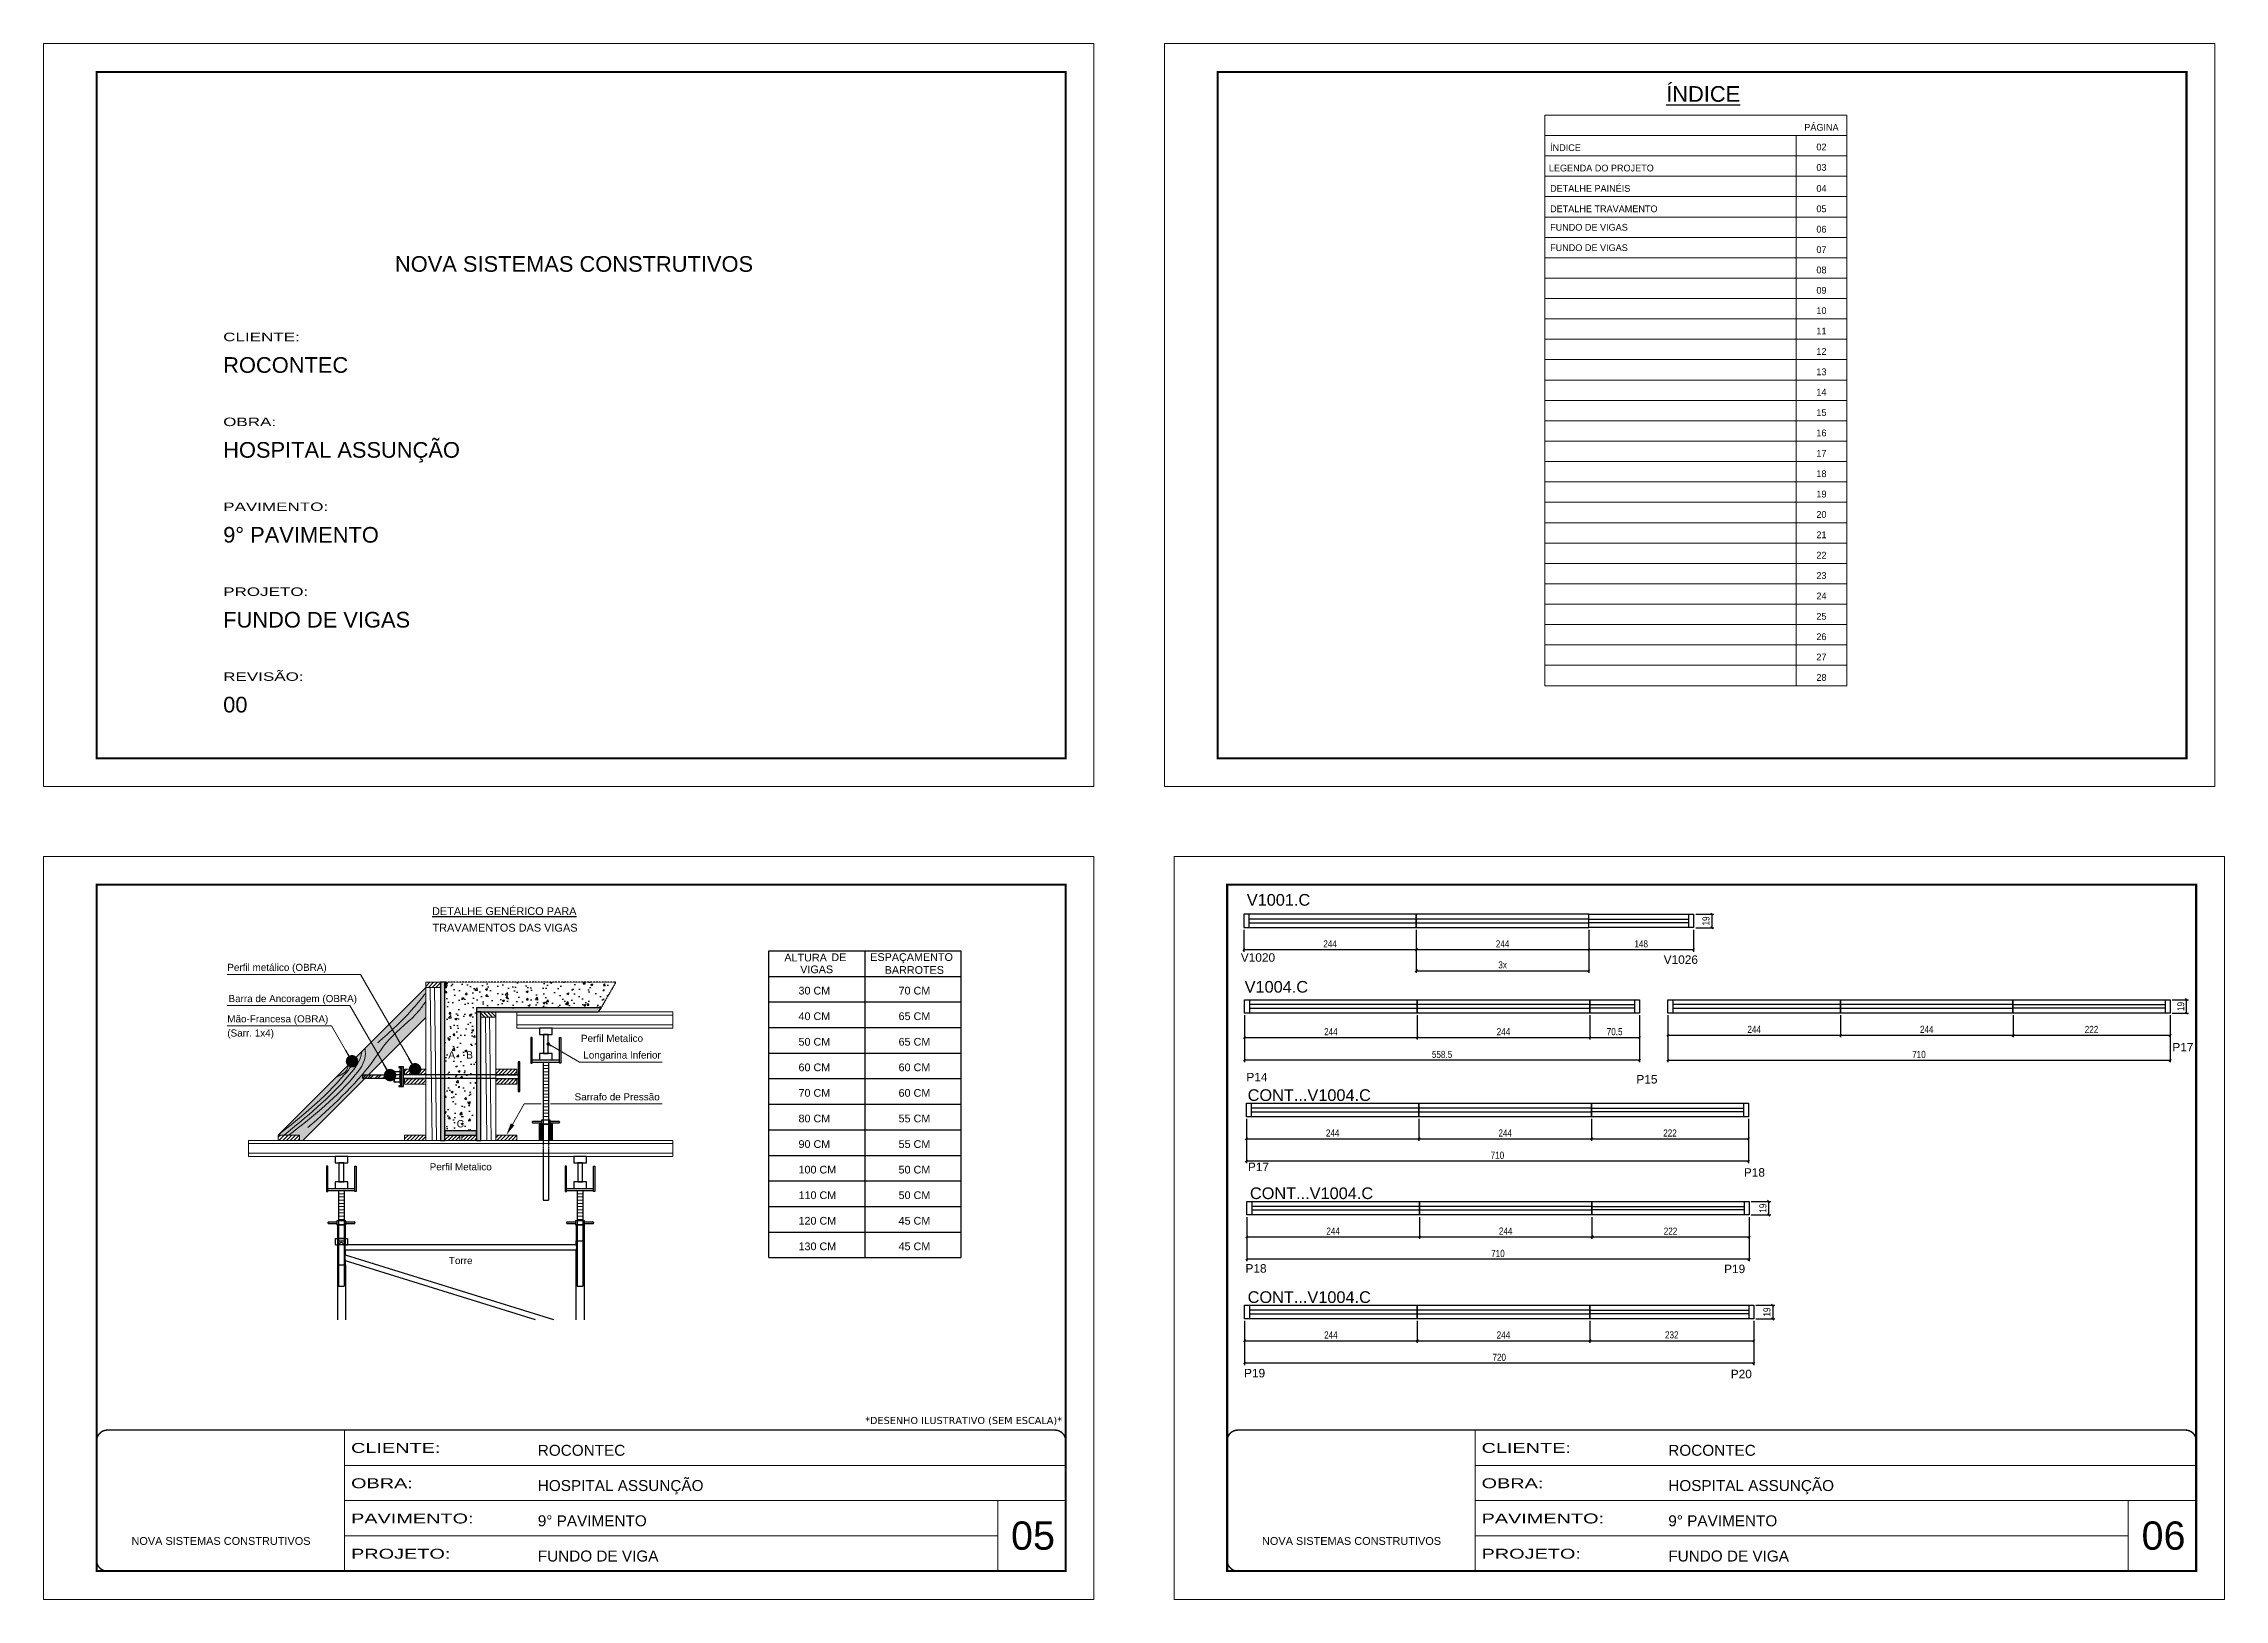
# Model space of a CAD drawing. Header units: millimetres. Extents: x 1513 to 7766, y 443 to 2642.
# Drawn here: x 1513 to 4596, y 443 to 2642 of the extents above; entities that cross this region are included whole.
import ezdxf
from ezdxf.enums import TextEntityAlignment as Align

# ---------------------------------------------------------------- set-up
doc = ezdxf.new("R2010")
doc.units = ezdxf.units.MM
for name, pattern in [('CONTINUO', [0]), ('DASHED', [0.75, 0.5, -0.25]), ('HIDDEN', [0.375, 0.25, -0.125])]:
    doc.linetypes.add(name, pattern=pattern)
for name, color, linetype in [('5', 5, 'Continuous'), ('BARRA DE ANCORAGEM', 251, 'Continuous'), ('COTA', 241, 'Continuous'), ('GARFOS', 7, 'Continuous'), ('NOMENCLATURA', 7, 'Continuous'), ('Painéis', 200, 'Continuous'), ('SARR_2.2x7', 40, 'Continuous')]:
    doc.layers.add(name, color=color, linetype=linetype)
for name, color, linetype, lineweight in [('CARIMBO', 255, 'Continuous', 9), ('CONCRETO', 251, 'Continuous', 25), ('Demarcação 1', 251, 'Continuous', 9), ('Escoras', 2, 'Continuous', 25), ('Folhas', 255, 'Continuous', 9), ('Forcador', 251, 'Continuous', 25), ('Hachura', 251, 'Continuous', 9), ('Madeira', 126, 'Continuous', 18), ('Perfil Metálico', 224, 'Continuous', 18), ('SARRAFO DE PRESSAO', 251, 'DASHED', 9)]:
    doc.layers.add(name, color=color, linetype=linetype, lineweight=lineweight)
doc.layers.add('Demarcação 2', color=7, linetype='Continuous', lineweight=9, true_color=0xe0e0e0)
doc.styles.add('ARIAL', font='arial.ttf')
doc.styles.add('COTA TECNICA-50', font='techl___.ttf', dxfattribs={"height": 10})
doc.styles.get("Standard").update_dxf_attribs({"font": 'arial.ttf'})
doc.styles.add('stylellllll', font='verdana.ttf', dxfattribs={"height": 2})
doc.styles.add('Tecnologia', font='')
doc.styles.get('Tecnologia').set_extended_font_data('Forgotten Futurist')
doc.dimstyles.new('3x', dxfattribs={"dimtxt": 10, "dimasz": 5, "dimexe": 7, "dimexo": 5, "dimgap": 4, "dimtad": 1, "dimdec": 4, "dimlfac": 0.333333, "dimdsep": 46, "dimtxsty": 'Standard', "dimblk": 'DOT', "dimcen": 0.09, "dimclrd": 1, "dimclre": 1, "dimclrt": 2, "dimadec": 0, "dimazin": 2, "dimtfac": 1, "dimtdec": 4, "dimtmove": 0, "dimatfit": 3, "dimldrblk": 'DOT', "dimfxl": 1, "dimtolj": 1, "dimtzin": 0, "dimlwd": 9, "dimlwe": 9, "dimarcsym": 0})
doc.dimstyles.new('COTA PAINEL-50', dxfattribs={"dimtxt": 10, "dimasz": 3, "dimexe": 3, "dimexo": 3, "dimgap": 3, "dimtad": 1, "dimdec": 1, "dimzin": 12, "dimdsep": 46, "dimtxsty": 'COTA TECNICA-50', "dimblk1": 'OBLIQUE', "dimblk2": 'OBLIQUE', "dimsah": 1, "dimcen": 0.9, "dimclrd": 4, "dimclre": 4, "dimclrt": 240, "dimadec": 1, "dimazin": 3, "dimtfac": 1, "dimtdec": 1, "dimtmove": 0, "dimatfit": 3, "dimfxl": 1, "dimtolj": 1, "dimtzin": 12, "dimarcsym": 0})
pattern_1 = [(45, (-3228.1755, 7032.7134), (-2.6516504, 2.6516504), [])]

msp = doc.modelspace()

# ---------------------------------------------------------------- texts
at = {"color": 0, "linetype": 'Continuous', "ltscale": 5, "style": 'ARIAL'}
for s, height, p in [('%%UÍNDICE', 22.118, (3859.15, 2559.58)), ('%%UDETALHE GENÉRICO PARA', 11.0592, (2163.89, 1410.2)), ('TRAVAMENTOS DAS VIGAS', 11.0592, (2164.96, 1386.81))]:
    msp.add_text(s, height=height, dxfattribs=at).set_placement(p, align=Align.CENTER)
for s, height, p in [('NOVA SISTEMAS CONSTRUTIVOS', 22.1184, (2009.31, 2319.3)), ('ROCONTEC', 22.118, (1766.47, 2176.53)), ('HOSPITAL ASSUNÇÃO', 22.1184, (1766.47, 2056.53)), ('9° PAVIMENTO', 22.1184, (1766.47, 1936.53)), ('FUNDO DE VIGAS', 22.1184, (1766.47, 1816.53)), ('00', 22.118, (1766.47, 1696.53))]:
    msp.add_text(s, height=height, dxfattribs=at).set_placement(p)
at = {"layer": '5', "linetype": 'Continuous'}
for s, p in [('V1020', (3205.33, 1344.23)), ('V1026', (3803.27, 1341.24)), ('P17', (4522.53, 1217.51)), ('P14', (3213.24, 1175.25)), ('P15', (3764.69, 1172.16)), ('P17', (3215.39, 1048.36)), ('P18', (3916.65, 1040.52)), ('P18', (3211.92, 904.86)), ('P19', (3888.68, 904.22)), ('P19', (3209.9, 756.9)), ('P20', (3898.12, 755.64))]:
    msp.add_text(s, height=12, rotation=359.99996, dxfattribs=at).set_placement(p)
at = {"layer": 'CARIMBO', "style": 'Tecnologia'}
for s, p in [('PÁGINA', (4026.33, 2518.69)), ('02', (4026.33, 2490.86)), ('03', (4026.33, 2462.06)), ('04', (4026.33, 2432.3)), ('05', (4026.33, 2403.5)), ('06', (4026.33, 2374.71)), ('07', (4026.33, 2345.91)), ('08', (4026.33, 2317.12)), ('09', (4026.33, 2288.32)), ('10', (4026.33, 2259.52)), ('11', (4026.33, 2230.73)), ('12', (4026.33, 2201.93)), ('13', (4026.33, 2173.13)), ('14', (4026.33, 2144.34)), ('15', (4026.33, 2115.54)), ('16', (4026.33, 2086.75)), ('17', (4026.33, 2057.95)), ('18', (4026.33, 2029.15)), ('19', (4026.33, 2000.36)), ('20', (4026.33, 1971.56)), ('21', (4026.33, 1942.76)), ('22', (4026.33, 1913.97)), ('23', (4026.33, 1885.17)), ('24', (4026.33, 1856.38)), ('25', (4026.33, 1827.58)), ('26', (4026.33, 1798.78)), ('27', (4026.33, 1769.99)), ('28', (4026.33, 1741.19))]:
    msp.add_text(s, height=9.599, dxfattribs=at).set_placement(p, align=Align.CENTER)
at = {"layer": 'CARIMBO'}
for s, height, style, p in [('ÍNDICE', 9.599, 'Tecnologia', (3642.66, 2489.89)), ('LEGENDA DO PROJETO', 9.5987, 'Tecnologia', (3640.95, 2461.1)), ('DETALHE PAINÉIS', 9.5987, 'Tecnologia', (3642.66, 2432.3)), ('DETALHE TRAVAMENTO', 9.5987, 'Tecnologia', (3642.66, 2403.5)), ('FUNDO DE VIGAS', 9.5987, 'Tecnologia', (3642.66, 2377.38)), ('FUNDO DE VIGAS', 9.5987, 'Tecnologia', (3642.66, 2348.59)), ('Perfil metálico (OBRA)', 10, 'ARIAL', (1772.31, 1331.31)), ('Barra de Ancoragem (OBRA)', 10, 'ARIAL', (1773.99, 1287.19)), ('Mão-Francesa (OBRA)', 10, 'ARIAL', (1772.31, 1258.53)), ('Longarina Inferior', 10, 'ARIAL', (2275.64, 1207.42)), ('Sarrafo de Pressão', 10, 'ARIAL', (2263.36, 1148.31)), ('05', 40, 'ARIAL', (2880.43, 513.3)), ('06', 40, 'ARIAL', (4478.93, 513.3))]:
    msp.add_text(s, height=height, dxfattribs=dict(at, style=style)).set_placement(p)
at = {"layer": 'CARIMBO', "style": 'ARIAL'}
msp.add_text('(Sarr. 1x4)', height=10, dxfattribs=at).set_placement((1772.31, 1248.53), align=Align.TOP_LEFT)
for s, p in [('Perfil Metalico', (2316.29, 1236)), ('Perfil Metalico', (2102.35, 1054.5)), ('Torre', (2102.35, 921.98))]:
    msp.add_text(s, height=10, dxfattribs=at).set_placement(p, align=Align.MIDDLE_CENTER)
at = {"layer": 'CARIMBO', "color": 0, "linetype": 'Continuous', "style": 'ARIAL'}
for s, p in [('A', (2089.56, 1212.55)), ('B', (2114.85, 1212.55)), ('C', (2101.89, 1115.3))]:
    msp.add_text(s, height=10.37, dxfattribs=at).set_placement(p, align=Align.MIDDLE_CENTER)
at = {"layer": 'CARIMBO', "style": 'stylellllll'}
msp.add_text('*DESENHO ILUSTRATIVO (SEM ESCALA)*', height=10, dxfattribs=at).set_placement((2952.57, 690.97), align=Align.RIGHT)
at = {"layer": 'Folhas', "color": 30, "style": 'Tecnologia', "width": 1.5}
for s, p in [('CLIENTE:', (1766.47, 2221.23)), ('OBRA:', (1766.47, 2101.23)), ('PAVIMENTO:', (1766.47, 1981.23)), ('PROJETO:', (1766.47, 1861.23)), ('REVISÃO:', (1766.47, 1741.23))]:
    msp.add_text(s, height=12, dxfattribs=at).set_placement(p)
at = {"layer": 'GARFOS', "color": 2, "ltscale": 1.5}
for s, height, p in [('ALTURA   ', 10.91, (2559.96, 1344.72)), ('VIGAS', 10.91, (2582.32, 1328.02)), ('DE', 10.91, (2626.36, 1345.1)), ('ESPAÇAMENTO', 10.9102, (2681.41, 1345.41)), ('BARROTES', 10.91, (2701.82, 1327.18)), ('30 CM', 10.91, (2579.96, 1297.95)), ('70 CM', 10.91, (2721.44, 1297.95)), ('40 CM', 10.91, (2579.96, 1261.81)), ('65 CM', 10.91, (2721.44, 1261.81)), ('50 CM', 10.91, (2579.96, 1225.68)), ('65 CM', 10.91, (2721.44, 1225.68)), ('60 CM', 10.91, (2579.96, 1189.54)), ('60 CM', 10.91, (2721.44, 1189.54)), ('70 CM', 10.91, (2579.96, 1153.41)), ('60 CM', 10.91, (2721.44, 1153.41)), ('80 CM', 10.91, (2579.96, 1117.27)), ('55 CM', 10.91, (2721.44, 1117.27)), ('90 CM', 10.91, (2579.96, 1081.13)), ('55 CM', 10.91, (2721.44, 1081.13)), ('100 CM', 10.91, (2579.96, 1045)), ('50 CM', 10.91, (2721.44, 1045)), ('110 CM', 10.91, (2579.96, 1008.86)), ('50 CM', 10.91, (2721.44, 1008.86)), ('120 CM', 10.91, (2579.96, 972.73)), ('45 CM', 10.91, (2721.44, 972.73)), ('130 CM', 10.91, (2579.96, 936.59)), ('45 CM', 10.91, (2721.44, 936.59))]:
    msp.add_text(s, height=height, dxfattribs=at).set_placement(p)
at = {"layer": 'NOMENCLATURA', "linetype": 'Continuous'}
for s, p in [('V1001.C', (3213.82, 1423.44)), ('V1004.C', (3210.76, 1300.55)), ('CONT...V1004.C', (3215.03, 1147.49)), ('CONT...V1004.C', (3218.26, 1008.83)), ('CONT...V1004.C', (3215.03, 862.02))]:
    msp.add_text(s, height=16.5, dxfattribs=at).set_placement(p)

# ---------------------------------------------------------------- blocks, each defined once
blk = doc.blocks.new('9999999999')
at = {"color": 30, "linetype": 'CONTINUO'}
for p, q in [((98564.6, 34230.2), (98564.6, 34429.4)), ((98564.6, 34379.6), (99584, 34379.6)), ((98564.6, 34329.8), (99488, 34329.8)), ((99584, 34329.8), (99488, 34329.8)), ((99488, 34329.8), (99488, 34230.2)), ((98564.6, 34280), (99488, 34280))]:
    blk.add_line(p, q, dxfattribs=at)
at = {"color": 30, "linetype": 'CONTINUO', "const_width": 2}
blk.add_lwpolyline([(99584, 34230.2), (99584, 34414.4, 0.414214), (99569, 34429.4), (98229, 34429.4, 0.414214), (98214, 34414.4), (98214, 34245.2, 0.414214), (98229, 34230.2), (99584, 34230.2)], format="xyb", dxfattribs=at)
at = {"layer": 'Folhas'}
blk.add_lwpolyline([(98139, 34190.2), (99624, 34190.2), (99624, 35240.2), (98139, 35240.2)], close=True, dxfattribs=at)
at = {"layer": 'Folhas', "color": 30, "const_width": 3}
blk.add_lwpolyline([(98214, 34230.2), (99584, 34230.2), (99584, 35200.2), (98214, 35200.2)], close=True, dxfattribs=at)
at = {"color": 7, "linetype": 'Continuous', "ltscale": 5, "style": 'ARIAL'}
for s, height, p in [('ROCONTEC', 15.48, (98837.7, 34393.1)), ('HOSPITAL ASSUNÇÃO', 15.483, (98837.7, 34343.3)), ('9° PAVIMENTO', 15.483, (98837.7, 34293.5)), ('NOVA SISTEMAS CONSTRUTIVOS', 11.059, (98263.2, 34267.2)), ('FUNDO DE VIGA', 15.483, (98837.7, 34243.7))]:
    blk.add_text(s, height=height, dxfattribs=at).set_placement(p)
at = {"layer": 'Folhas', "color": 7, "style": 'Tecnologia', "width": 1.5}
for s, p in [('CLIENTE:', (98573.7, 34397.2)), ('OBRA:', (98573.7, 34347.3)), ('PAVIMENTO:', (98573.7, 34297.5)), ('PROJETO:', (98573.7, 34247.7))]:
    blk.add_text(s, height=14, dxfattribs=at).set_placement(p)
blk = doc.blocks.new('HT20CT')
at = {"layer": 'Forcador'}
for points in [[(-4, 16), (-4, 20), (4, 20), (4, 16)], [(-1.5, 4), (-1.5, 16), (1.5, 16), (1.5, 4)], [(-4, 0), (-4, 4), (4, 4), (4, 0)]]:
    blk.add_lwpolyline(points, close=True, dxfattribs=at)
blk = doc.blocks.new('_Dot')
at = {"color": 0, "linetype": 'ByBlock', "lineweight": -2}
blk.add_line((-0.5, 0), (-1, 0), dxfattribs=at)
at = {"color": 0, "linetype": 'ByBlock', "const_width": 0.5}
blk.add_lwpolyline([(-0.25, 0, 1), (0.25, 0, 1)], format="xyb", close=True, dxfattribs=at)
blk = doc.blocks.new('_Oblique')
at = {"color": 0, "linetype": 'ByBlock', "lineweight": -2}
blk.add_line((-0.5, -0.5), (0.5, 0.5), dxfattribs=at)
blk = doc.blocks.new('*D55')
at = {"layer": 'COTA', "color": 4, "linetype": 'ByBlock', "lineweight": -2, "transparency": 16777216}
for p, q in [((3697.5, 1389.4), (3697.5, 1358.4)), ((3845.5, 1389.4), (3845.5, 1358.4)), ((3697.5, 1361.4), (3845.5, 1361.4))]:
    blk.add_line(p, q, dxfattribs=at)
at = {"layer": 'Defpoints', "color": 0, "linetype": 'ByBlock', "transparency": 16777216}
for p in [(3697.5, 1392.4), (3845.5, 1392.4), (3845.5, 1361.4)]:
    blk.add_point(p, dxfattribs=at)
at = {"layer": 'COTA', "color": 4, "linetype": 'ByBlock', "lineweight": -2, "transparency": 16777216, "xscale": 3, "yscale": 3, "zscale": 3, "rotation": 180}
blk.add_blockref('_Oblique', (3697.5, 1361.4), dxfattribs=at)
at = {"layer": 'COTA', "color": 4, "linetype": 'ByBlock', "lineweight": -2, "transparency": 16777216, "xscale": 3, "yscale": 3, "zscale": 3}
blk.add_blockref('_Oblique', (3845.5, 1361.4), dxfattribs=at)
at = {"layer": 'COTA', "color": 240, "linetype": 'ByBlock', "transparency": 16777216, "insert": (3771.5, 1369.5), "char_height": 10, "attachment_point": 5, "style": 'COTA TECNICA-50'}
blk.add_mtext('\\A1;148', dxfattribs=at)
blk = doc.blocks.new('*D56')
at = {"layer": 'COTA', "color": 4, "linetype": 'ByBlock', "lineweight": -2, "transparency": 16777216}
for p, q in [((3209.5, 1389.4), (3209.5, 1358.4)), ((3453.5, 1389.4), (3453.5, 1358.4)), ((3209.5, 1361.4), (3453.5, 1361.4))]:
    blk.add_line(p, q, dxfattribs=at)
at = {"layer": 'Defpoints', "color": 0, "linetype": 'ByBlock', "transparency": 16777216}
for p in [(3209.5, 1392.4), (3453.5, 1392.4), (3453.5, 1361.4)]:
    blk.add_point(p, dxfattribs=at)
at = {"layer": 'COTA', "color": 4, "linetype": 'ByBlock', "lineweight": -2, "transparency": 16777216, "xscale": 3, "yscale": 3, "zscale": 3, "rotation": 180}
blk.add_blockref('_Oblique', (3209.5, 1361.4), dxfattribs=at)
at = {"layer": 'COTA', "color": 4, "linetype": 'ByBlock', "lineweight": -2, "transparency": 16777216, "xscale": 3, "yscale": 3, "zscale": 3}
blk.add_blockref('_Oblique', (3453.5, 1361.4), dxfattribs=at)
at = {"layer": 'COTA', "color": 240, "linetype": 'ByBlock', "transparency": 16777216, "insert": (3331.5, 1369.5), "char_height": 10, "attachment_point": 5, "style": 'COTA TECNICA-50'}
blk.add_mtext('\\A1;244', dxfattribs=at)
blk = doc.blocks.new('*D57')
at = {"layer": 'COTA', "color": 4, "linetype": 'ByBlock', "lineweight": -2, "transparency": 16777216}
for p, q in [((3453.5, 1389.4), (3453.5, 1358.4)), ((3697.5, 1389.4), (3697.5, 1358.4)), ((3453.5, 1361.4), (3697.5, 1361.4))]:
    blk.add_line(p, q, dxfattribs=at)
at = {"layer": 'Defpoints', "color": 0, "linetype": 'ByBlock', "transparency": 16777216}
for p in [(3453.5, 1392.4), (3697.5, 1392.4), (3697.5, 1361.4)]:
    blk.add_point(p, dxfattribs=at)
at = {"layer": 'COTA', "color": 4, "linetype": 'ByBlock', "lineweight": -2, "transparency": 16777216, "xscale": 3, "yscale": 3, "zscale": 3, "rotation": 180}
blk.add_blockref('_Oblique', (3453.5, 1361.4), dxfattribs=at)
at = {"layer": 'COTA', "color": 4, "linetype": 'ByBlock', "lineweight": -2, "transparency": 16777216, "xscale": 3, "yscale": 3, "zscale": 3}
blk.add_blockref('_Oblique', (3697.5, 1361.4), dxfattribs=at)
at = {"layer": 'COTA', "color": 240, "linetype": 'ByBlock', "transparency": 16777216, "insert": (3575.5, 1369.5), "char_height": 10, "attachment_point": 5, "style": 'COTA TECNICA-50'}
blk.add_mtext('\\A1;244', dxfattribs=at)
blk = doc.blocks.new('*D73')
at = {"layer": 'COTA', "color": 4, "linetype": 'ByBlock', "lineweight": -2, "transparency": 16777216}
for p, q in [((3453.5, 1389.4), (3453.5, 1328.6)), ((3697.5, 1389.4), (3697.5, 1328.6)), ((3453.5, 1331.6), (3697.5, 1331.6))]:
    blk.add_line(p, q, dxfattribs=at)
at = {"layer": 'Defpoints', "color": 0, "linetype": 'ByBlock', "transparency": 16777216}
for p in [(3453.5, 1392.4), (3697.5, 1392.4), (3697.5, 1331.6)]:
    blk.add_point(p, dxfattribs=at)
at = {"layer": 'COTA', "color": 4, "linetype": 'ByBlock', "lineweight": -2, "transparency": 16777216, "xscale": 3, "yscale": 3, "zscale": 3, "rotation": 180}
blk.add_blockref('_Oblique', (3453.5, 1331.6), dxfattribs=at)
at = {"layer": 'COTA', "color": 4, "linetype": 'ByBlock', "lineweight": -2, "transparency": 16777216, "xscale": 3, "yscale": 3, "zscale": 3}
blk.add_blockref('_Oblique', (3697.5, 1331.6), dxfattribs=at)
at = {"layer": 'COTA', "color": 240, "linetype": 'ByBlock', "transparency": 16777216, "insert": (3575.5, 1339.8), "char_height": 10, "attachment_point": 5, "style": 'COTA TECNICA-50'}
blk.add_mtext('\\A1;3x', dxfattribs=at)
blk = doc.blocks.new('*D74')
at = {"layer": 'COTA', "color": 4, "linetype": 'ByBlock', "lineweight": -2, "transparency": 16777216}
for p, q in [((3210.7, 1268.6), (3210.7, 1202.1)), ((3769.2, 1268.6), (3769.2, 1202.1)), ((3769.2, 1205.1), (3210.7, 1205.1))]:
    blk.add_line(p, q, dxfattribs=at)
at = {"layer": 'Defpoints', "color": 0, "linetype": 'ByBlock', "transparency": 16777216}
for p in [(3210.7, 1271.6), (3769.2, 1271.6), (3210.7, 1205.1)]:
    blk.add_point(p, dxfattribs=at)
at = {"layer": 'COTA', "color": 4, "linetype": 'ByBlock', "lineweight": -2, "transparency": 16777216, "xscale": 3, "yscale": 3, "zscale": 3, "rotation": 180}
blk.add_blockref('_Oblique', (3210.7, 1205.1), dxfattribs=at)
at = {"layer": 'COTA', "color": 4, "linetype": 'ByBlock', "lineweight": -2, "transparency": 16777216, "xscale": 3, "yscale": 3, "zscale": 3}
blk.add_blockref('_Oblique', (3769.2, 1205.1), dxfattribs=at)
at = {"layer": 'COTA', "color": 240, "linetype": 'ByBlock', "transparency": 16777216, "insert": (3489.9, 1213.2), "char_height": 10, "attachment_point": 5, "style": 'COTA TECNICA-50'}
blk.add_mtext('\\A1;558.5', dxfattribs=at)
blk = doc.blocks.new('*D58')
at = {"layer": 'COTA', "color": 4, "linetype": 'ByBlock', "lineweight": -2, "transparency": 16777216}
for p, q in [((3809.2, 1268.6), (3809.2, 1202.1)), ((4519.2, 1268.6), (4519.2, 1202.1)), ((3809.2, 1205.1), (4519.2, 1205.1))]:
    blk.add_line(p, q, dxfattribs=at)
at = {"layer": 'Defpoints', "color": 0, "linetype": 'ByBlock', "transparency": 16777216}
for p in [(3809.2, 1271.6), (4519.2, 1271.6), (4519.2, 1205.1)]:
    blk.add_point(p, dxfattribs=at)
at = {"layer": 'COTA', "color": 4, "linetype": 'ByBlock', "lineweight": -2, "transparency": 16777216, "xscale": 3, "yscale": 3, "zscale": 3, "rotation": 180}
blk.add_blockref('_Oblique', (3809.2, 1205.1), dxfattribs=at)
at = {"layer": 'COTA', "color": 4, "linetype": 'ByBlock', "lineweight": -2, "transparency": 16777216, "xscale": 3, "yscale": 3, "zscale": 3}
blk.add_blockref('_Oblique', (4519.2, 1205.1), dxfattribs=at)
at = {"layer": 'COTA', "color": 240, "linetype": 'ByBlock', "transparency": 16777216, "insert": (4164.2, 1213.2), "char_height": 10, "attachment_point": 5, "style": 'COTA TECNICA-50'}
blk.add_mtext('\\A1;710', dxfattribs=at)
blk = doc.blocks.new('*D59')
at = {"layer": 'COTA', "color": 4, "linetype": 'ByBlock', "lineweight": -2, "transparency": 16777216}
for p, q in [((3210.7, 1268.6), (3210.7, 1234.3)), ((3454.7, 1268.6), (3454.7, 1234.3)), ((3210.7, 1237.3), (3454.7, 1237.3))]:
    blk.add_line(p, q, dxfattribs=at)
at = {"layer": 'Defpoints', "color": 0, "linetype": 'ByBlock', "transparency": 16777216}
for p in [(3210.7, 1271.6), (3454.7, 1271.6), (3454.7, 1237.3)]:
    blk.add_point(p, dxfattribs=at)
at = {"layer": 'COTA', "color": 4, "linetype": 'ByBlock', "lineweight": -2, "transparency": 16777216, "xscale": 3, "yscale": 3, "zscale": 3, "rotation": 180}
blk.add_blockref('_Oblique', (3210.7, 1237.3), dxfattribs=at)
at = {"layer": 'COTA', "color": 4, "linetype": 'ByBlock', "lineweight": -2, "transparency": 16777216, "xscale": 3, "yscale": 3, "zscale": 3}
blk.add_blockref('_Oblique', (3454.7, 1237.3), dxfattribs=at)
at = {"layer": 'COTA', "color": 240, "linetype": 'ByBlock', "transparency": 16777216, "insert": (3332.7, 1245.4), "char_height": 10, "attachment_point": 5, "style": 'COTA TECNICA-50'}
blk.add_mtext('\\A1;244', dxfattribs=at)
blk = doc.blocks.new('*D60')
at = {"layer": 'COTA', "color": 4, "linetype": 'ByBlock', "lineweight": -2, "transparency": 16777216}
for p, q in [((3454.7, 1268.6), (3454.7, 1234.3)), ((3698.7, 1268.6), (3698.7, 1234.3)), ((3454.7, 1237.3), (3698.7, 1237.3))]:
    blk.add_line(p, q, dxfattribs=at)
at = {"layer": 'Defpoints', "color": 0, "linetype": 'ByBlock', "transparency": 16777216}
for p in [(3454.7, 1271.6), (3698.7, 1271.6), (3698.7, 1237.3)]:
    blk.add_point(p, dxfattribs=at)
at = {"layer": 'COTA', "color": 4, "linetype": 'ByBlock', "lineweight": -2, "transparency": 16777216, "xscale": 3, "yscale": 3, "zscale": 3, "rotation": 180}
blk.add_blockref('_Oblique', (3454.7, 1237.3), dxfattribs=at)
at = {"layer": 'COTA', "color": 4, "linetype": 'ByBlock', "lineweight": -2, "transparency": 16777216, "xscale": 3, "yscale": 3, "zscale": 3}
blk.add_blockref('_Oblique', (3698.7, 1237.3), dxfattribs=at)
at = {"layer": 'COTA', "color": 240, "linetype": 'ByBlock', "transparency": 16777216, "insert": (3576.7, 1245.4), "char_height": 10, "attachment_point": 5, "style": 'COTA TECNICA-50'}
blk.add_mtext('\\A1;244', dxfattribs=at)
blk = doc.blocks.new('*D75')
at = {"layer": 'COTA', "color": 4, "linetype": 'ByBlock', "lineweight": -2, "transparency": 16777216}
for p, q in [((3698.7, 1268.6), (3698.7, 1234.3)), ((3769.2, 1268.6), (3769.2, 1234.3)), ((3698.7, 1237.3), (3769.2, 1237.3))]:
    blk.add_line(p, q, dxfattribs=at)
at = {"layer": 'Defpoints', "color": 0, "linetype": 'ByBlock', "transparency": 16777216}
for p in [(3698.7, 1271.6), (3769.2, 1271.6), (3769.2, 1237.3)]:
    blk.add_point(p, dxfattribs=at)
at = {"layer": 'COTA', "color": 4, "linetype": 'ByBlock', "lineweight": -2, "transparency": 16777216, "xscale": 3, "yscale": 3, "zscale": 3, "rotation": 180}
blk.add_blockref('_Oblique', (3698.7, 1237.3), dxfattribs=at)
at = {"layer": 'COTA', "color": 4, "linetype": 'ByBlock', "lineweight": -2, "transparency": 16777216, "xscale": 3, "yscale": 3, "zscale": 3}
blk.add_blockref('_Oblique', (3769.2, 1237.3), dxfattribs=at)
at = {"layer": 'COTA', "color": 240, "linetype": 'ByBlock', "transparency": 16777216, "insert": (3733.9, 1245.4), "char_height": 10, "attachment_point": 5, "style": 'COTA TECNICA-50'}
blk.add_mtext('\\A1;70.5', dxfattribs=at)
blk = doc.blocks.new('*D76')
at = {"layer": 'COTA', "color": 4, "linetype": 'ByBlock', "lineweight": -2, "transparency": 16777216}
for p, q in [((4297.2, 1268.6), (4297.2, 1237.6)), ((4519.2, 1268.6), (4519.2, 1237.6)), ((4297.2, 1240.6), (4519.2, 1240.6))]:
    blk.add_line(p, q, dxfattribs=at)
at = {"layer": 'Defpoints', "color": 0, "linetype": 'ByBlock', "transparency": 16777216}
for p in [(4297.2, 1271.6), (4519.2, 1271.6), (4519.2, 1240.6)]:
    blk.add_point(p, dxfattribs=at)
at = {"layer": 'COTA', "color": 4, "linetype": 'ByBlock', "lineweight": -2, "transparency": 16777216, "xscale": 3, "yscale": 3, "zscale": 3, "rotation": 180}
blk.add_blockref('_Oblique', (4297.2, 1240.6), dxfattribs=at)
at = {"layer": 'COTA', "color": 4, "linetype": 'ByBlock', "lineweight": -2, "transparency": 16777216, "xscale": 3, "yscale": 3, "zscale": 3}
blk.add_blockref('_Oblique', (4519.2, 1240.6), dxfattribs=at)
at = {"layer": 'COTA', "color": 240, "linetype": 'ByBlock', "transparency": 16777216, "insert": (4408.2, 1248.6), "char_height": 10, "attachment_point": 5, "style": 'COTA TECNICA-50'}
blk.add_mtext('\\A1;222', dxfattribs=at)
blk = doc.blocks.new('*D77')
at = {"layer": 'COTA', "color": 4, "linetype": 'ByBlock', "lineweight": -2, "transparency": 16777216}
for p, q in [((3809.2, 1268.6), (3809.2, 1237.6)), ((4053.2, 1268.6), (4053.2, 1237.6)), ((3809.2, 1240.6), (4053.2, 1240.6))]:
    blk.add_line(p, q, dxfattribs=at)
at = {"layer": 'Defpoints', "color": 0, "linetype": 'ByBlock', "transparency": 16777216}
for p in [(3809.2, 1271.6), (4053.2, 1271.6), (4053.2, 1240.6)]:
    blk.add_point(p, dxfattribs=at)
at = {"layer": 'COTA', "color": 4, "linetype": 'ByBlock', "lineweight": -2, "transparency": 16777216, "xscale": 3, "yscale": 3, "zscale": 3, "rotation": 180}
blk.add_blockref('_Oblique', (3809.2, 1240.6), dxfattribs=at)
at = {"layer": 'COTA', "color": 4, "linetype": 'ByBlock', "lineweight": -2, "transparency": 16777216, "xscale": 3, "yscale": 3, "zscale": 3}
blk.add_blockref('_Oblique', (4053.2, 1240.6), dxfattribs=at)
at = {"layer": 'COTA', "color": 240, "linetype": 'ByBlock', "transparency": 16777216, "insert": (3931.2, 1248.7), "char_height": 10, "attachment_point": 5, "style": 'COTA TECNICA-50'}
blk.add_mtext('\\A1;244', dxfattribs=at)
blk = doc.blocks.new('*D61')
at = {"layer": 'COTA', "color": 4, "linetype": 'ByBlock', "lineweight": -2, "transparency": 16777216}
for p, q in [((4053.2, 1268.6), (4053.2, 1237.6)), ((4297.2, 1268.6), (4297.2, 1237.6)), ((4053.2, 1240.6), (4297.2, 1240.6))]:
    blk.add_line(p, q, dxfattribs=at)
at = {"layer": 'Defpoints', "color": 0, "linetype": 'ByBlock', "transparency": 16777216}
for p in [(4053.2, 1271.6), (4297.2, 1271.6), (4297.2, 1240.6)]:
    blk.add_point(p, dxfattribs=at)
at = {"layer": 'COTA', "color": 4, "linetype": 'ByBlock', "lineweight": -2, "transparency": 16777216, "xscale": 3, "yscale": 3, "zscale": 3, "rotation": 180}
blk.add_blockref('_Oblique', (4053.2, 1240.6), dxfattribs=at)
at = {"layer": 'COTA', "color": 4, "linetype": 'ByBlock', "lineweight": -2, "transparency": 16777216, "xscale": 3, "yscale": 3, "zscale": 3}
blk.add_blockref('_Oblique', (4297.2, 1240.6), dxfattribs=at)
at = {"layer": 'COTA', "color": 240, "linetype": 'ByBlock', "transparency": 16777216, "insert": (4175.2, 1248.7), "char_height": 10, "attachment_point": 5, "style": 'COTA TECNICA-50'}
blk.add_mtext('\\A1;244', dxfattribs=at)
blk = doc.blocks.new('*D78')
at = {"layer": 'COTA', "color": 4, "linetype": 'ByBlock', "lineweight": -2, "transparency": 16777216}
for p, q in [((4522.2, 1290.6), (4545.5, 1290.6)), ((4522.2, 1271.6), (4545.5, 1271.6)), ((4542.5, 1271.6), (4542.5, 1290.6))]:
    blk.add_line(p, q, dxfattribs=at)
at = {"layer": 'Defpoints', "color": 0, "linetype": 'ByBlock', "transparency": 16777216}
for p in [(4519.2, 1290.6), (4519.2, 1271.6), (4542.5, 1290.6)]:
    blk.add_point(p, dxfattribs=at)
at = {"layer": 'COTA', "color": 4, "linetype": 'ByBlock', "lineweight": -2, "transparency": 16777216, "xscale": 3, "yscale": 3, "zscale": 3}
for p, rotation in [((4542.5, 1290.6), 90), ((4542.5, 1271.6), 270)]:
    blk.add_blockref('_Oblique', p, dxfattribs=dict(at, rotation=rotation))
at = {"layer": 'COTA', "color": 240, "linetype": 'ByBlock', "transparency": 16777216, "insert": (4534.4, 1281.1), "char_height": 10, "attachment_point": 5, "rotation": 90, "style": 'COTA TECNICA-50'}
blk.add_mtext('\\A1;19', dxfattribs=at)
blk = doc.blocks.new('*D79')
at = {"layer": 'COTA', "color": 4, "linetype": 'ByBlock', "lineweight": -2, "transparency": 16777216}
for p, q in [((3701.9, 983.5), (3701.9, 952.5)), ((3923.9, 983.5), (3923.9, 952.5)), ((3701.9, 955.5), (3923.9, 955.5))]:
    blk.add_line(p, q, dxfattribs=at)
at = {"layer": 'Defpoints', "color": 0, "linetype": 'ByBlock', "transparency": 16777216}
for p in [(3701.9, 986.5), (3923.9, 986.5), (3923.9, 955.5)]:
    blk.add_point(p, dxfattribs=at)
at = {"layer": 'COTA', "color": 4, "linetype": 'ByBlock', "lineweight": -2, "transparency": 16777216, "xscale": 3, "yscale": 3, "zscale": 3, "rotation": 180}
blk.add_blockref('_Oblique', (3701.9, 955.5), dxfattribs=at)
at = {"layer": 'COTA', "color": 4, "linetype": 'ByBlock', "lineweight": -2, "transparency": 16777216, "xscale": 3, "yscale": 3, "zscale": 3}
blk.add_blockref('_Oblique', (3923.9, 955.5), dxfattribs=at)
at = {"layer": 'COTA', "color": 240, "linetype": 'ByBlock', "transparency": 16777216, "insert": (3812.9, 963.5), "char_height": 10, "attachment_point": 5, "style": 'COTA TECNICA-50'}
blk.add_mtext('\\A1;222', dxfattribs=at)
blk = doc.blocks.new('*D80')
at = {"layer": 'COTA', "color": 4, "linetype": 'ByBlock', "lineweight": -2, "transparency": 16777216}
for p, q in [((3213.9, 983.5), (3213.9, 952.5)), ((3457.9, 983.5), (3457.9, 952.5)), ((3213.9, 955.5), (3457.9, 955.5))]:
    blk.add_line(p, q, dxfattribs=at)
at = {"layer": 'Defpoints', "color": 0, "linetype": 'ByBlock', "transparency": 16777216}
for p in [(3213.9, 986.5), (3457.9, 986.5), (3457.9, 955.5)]:
    blk.add_point(p, dxfattribs=at)
at = {"layer": 'COTA', "color": 4, "linetype": 'ByBlock', "lineweight": -2, "transparency": 16777216, "xscale": 3, "yscale": 3, "zscale": 3, "rotation": 180}
blk.add_blockref('_Oblique', (3213.9, 955.5), dxfattribs=at)
at = {"layer": 'COTA', "color": 4, "linetype": 'ByBlock', "lineweight": -2, "transparency": 16777216, "xscale": 3, "yscale": 3, "zscale": 3}
blk.add_blockref('_Oblique', (3457.9, 955.5), dxfattribs=at)
at = {"layer": 'COTA', "color": 240, "linetype": 'ByBlock', "transparency": 16777216, "insert": (3335.9, 963.6), "char_height": 10, "attachment_point": 5, "style": 'COTA TECNICA-50'}
blk.add_mtext('\\A1;244', dxfattribs=at)
blk = doc.blocks.new('*D62')
at = {"layer": 'COTA', "color": 4, "linetype": 'ByBlock', "lineweight": -2, "transparency": 16777216}
for p, q in [((3457.9, 983.5), (3457.9, 952.5)), ((3701.9, 983.5), (3701.9, 952.5)), ((3457.9, 955.5), (3701.9, 955.5))]:
    blk.add_line(p, q, dxfattribs=at)
at = {"layer": 'Defpoints', "color": 0, "linetype": 'ByBlock', "transparency": 16777216}
for p in [(3457.9, 986.5), (3701.9, 986.5), (3701.9, 955.5)]:
    blk.add_point(p, dxfattribs=at)
at = {"layer": 'COTA', "color": 4, "linetype": 'ByBlock', "lineweight": -2, "transparency": 16777216, "xscale": 3, "yscale": 3, "zscale": 3, "rotation": 180}
blk.add_blockref('_Oblique', (3457.9, 955.5), dxfattribs=at)
at = {"layer": 'COTA', "color": 4, "linetype": 'ByBlock', "lineweight": -2, "transparency": 16777216, "xscale": 3, "yscale": 3, "zscale": 3}
blk.add_blockref('_Oblique', (3701.9, 955.5), dxfattribs=at)
at = {"layer": 'COTA', "color": 240, "linetype": 'ByBlock', "transparency": 16777216, "insert": (3579.9, 963.6), "char_height": 10, "attachment_point": 5, "style": 'COTA TECNICA-50'}
blk.add_mtext('\\A1;244', dxfattribs=at)
blk = doc.blocks.new('*D63')
at = {"layer": 'COTA', "color": 4, "linetype": 'ByBlock', "lineweight": -2, "transparency": 16777216}
for p, q in [((3213.9, 983.5), (3213.9, 920.9)), ((3923.9, 983.5), (3923.9, 920.9)), ((3923.9, 923.9), (3213.9, 923.9))]:
    blk.add_line(p, q, dxfattribs=at)
at = {"layer": 'Defpoints', "color": 0, "linetype": 'ByBlock', "transparency": 16777216}
for p in [(3213.9, 986.5), (3923.9, 986.5), (3213.9, 923.9)]:
    blk.add_point(p, dxfattribs=at)
at = {"layer": 'COTA', "color": 4, "linetype": 'ByBlock', "lineweight": -2, "transparency": 16777216, "xscale": 3, "yscale": 3, "zscale": 3, "rotation": 180}
blk.add_blockref('_Oblique', (3213.9, 923.9), dxfattribs=at)
at = {"layer": 'COTA', "color": 4, "linetype": 'ByBlock', "lineweight": -2, "transparency": 16777216, "xscale": 3, "yscale": 3, "zscale": 3}
blk.add_blockref('_Oblique', (3923.9, 923.9), dxfattribs=at)
at = {"layer": 'COTA', "color": 240, "linetype": 'ByBlock', "transparency": 16777216, "insert": (3568.9, 932), "char_height": 10, "attachment_point": 5, "style": 'COTA TECNICA-50'}
blk.add_mtext('\\A1;710', dxfattribs=at)
blk = doc.blocks.new('*D81')
at = {"layer": 'COTA', "color": 4, "linetype": 'ByBlock', "lineweight": -2, "transparency": 16777216}
for p, q in [((3698.7, 836.7), (3698.7, 805.7)), ((3930.7, 836.7), (3930.7, 805.7)), ((3698.7, 808.7), (3930.7, 808.7))]:
    blk.add_line(p, q, dxfattribs=at)
at = {"layer": 'Defpoints', "color": 0, "linetype": 'ByBlock', "transparency": 16777216}
for p in [(3698.7, 839.7), (3930.7, 839.7), (3930.7, 808.7)]:
    blk.add_point(p, dxfattribs=at)
at = {"layer": 'COTA', "color": 4, "linetype": 'ByBlock', "lineweight": -2, "transparency": 16777216, "xscale": 3, "yscale": 3, "zscale": 3, "rotation": 180}
blk.add_blockref('_Oblique', (3698.7, 808.7), dxfattribs=at)
at = {"layer": 'COTA', "color": 4, "linetype": 'ByBlock', "lineweight": -2, "transparency": 16777216, "xscale": 3, "yscale": 3, "zscale": 3}
blk.add_blockref('_Oblique', (3930.7, 808.7), dxfattribs=at)
at = {"layer": 'COTA', "color": 240, "linetype": 'ByBlock', "transparency": 16777216, "insert": (3814.7, 816.9), "char_height": 10, "attachment_point": 5, "style": 'COTA TECNICA-50'}
blk.add_mtext('\\A1;232', dxfattribs=at)
blk = doc.blocks.new('*D82')
at = {"layer": 'COTA', "color": 4, "linetype": 'ByBlock', "lineweight": -2, "transparency": 16777216}
for p, q in [((3210.7, 836.7), (3210.7, 805.7)), ((3454.7, 836.7), (3454.7, 805.7)), ((3210.7, 808.7), (3454.7, 808.7))]:
    blk.add_line(p, q, dxfattribs=at)
at = {"layer": 'Defpoints', "color": 0, "linetype": 'ByBlock', "transparency": 16777216}
for p in [(3210.7, 839.7), (3454.7, 839.7), (3454.7, 808.7)]:
    blk.add_point(p, dxfattribs=at)
at = {"layer": 'COTA', "color": 4, "linetype": 'ByBlock', "lineweight": -2, "transparency": 16777216, "xscale": 3, "yscale": 3, "zscale": 3, "rotation": 180}
blk.add_blockref('_Oblique', (3210.7, 808.7), dxfattribs=at)
at = {"layer": 'COTA', "color": 4, "linetype": 'ByBlock', "lineweight": -2, "transparency": 16777216, "xscale": 3, "yscale": 3, "zscale": 3}
blk.add_blockref('_Oblique', (3454.7, 808.7), dxfattribs=at)
at = {"layer": 'COTA', "color": 240, "linetype": 'ByBlock', "transparency": 16777216, "insert": (3332.7, 816.8), "char_height": 10, "attachment_point": 5, "style": 'COTA TECNICA-50'}
blk.add_mtext('\\A1;244', dxfattribs=at)
blk = doc.blocks.new('*D64')
at = {"layer": 'COTA', "color": 4, "linetype": 'ByBlock', "lineweight": -2, "transparency": 16777216}
for p, q in [((3454.7, 836.7), (3454.7, 805.7)), ((3698.7, 836.7), (3698.7, 805.7)), ((3454.7, 808.7), (3698.7, 808.7))]:
    blk.add_line(p, q, dxfattribs=at)
at = {"layer": 'Defpoints', "color": 0, "linetype": 'ByBlock', "transparency": 16777216}
for p in [(3454.7, 839.7), (3698.7, 839.7), (3698.7, 808.7)]:
    blk.add_point(p, dxfattribs=at)
at = {"layer": 'COTA', "color": 4, "linetype": 'ByBlock', "lineweight": -2, "transparency": 16777216, "xscale": 3, "yscale": 3, "zscale": 3, "rotation": 180}
blk.add_blockref('_Oblique', (3454.7, 808.7), dxfattribs=at)
at = {"layer": 'COTA', "color": 4, "linetype": 'ByBlock', "lineweight": -2, "transparency": 16777216, "xscale": 3, "yscale": 3, "zscale": 3}
blk.add_blockref('_Oblique', (3698.7, 808.7), dxfattribs=at)
at = {"layer": 'COTA', "color": 240, "linetype": 'ByBlock', "transparency": 16777216, "insert": (3576.7, 816.8), "char_height": 10, "attachment_point": 5, "style": 'COTA TECNICA-50'}
blk.add_mtext('\\A1;244', dxfattribs=at)
blk = doc.blocks.new('*D65')
at = {"layer": 'COTA', "color": 4, "linetype": 'ByBlock', "lineweight": -2, "transparency": 16777216}
for p, q in [((3210.7, 836.7), (3210.7, 774.1)), ((3930.7, 836.7), (3930.7, 774.1)), ((3930.7, 777.1), (3210.7, 777.1))]:
    blk.add_line(p, q, dxfattribs=at)
at = {"layer": 'Defpoints', "color": 0, "linetype": 'ByBlock', "transparency": 16777216}
for p in [(3210.7, 839.7), (3930.7, 839.7), (3210.7, 777.1)]:
    blk.add_point(p, dxfattribs=at)
at = {"layer": 'COTA', "color": 4, "linetype": 'ByBlock', "lineweight": -2, "transparency": 16777216, "xscale": 3, "yscale": 3, "zscale": 3, "rotation": 180}
blk.add_blockref('_Oblique', (3210.7, 777.1), dxfattribs=at)
at = {"layer": 'COTA', "color": 4, "linetype": 'ByBlock', "lineweight": -2, "transparency": 16777216, "xscale": 3, "yscale": 3, "zscale": 3}
blk.add_blockref('_Oblique', (3930.7, 777.1), dxfattribs=at)
at = {"layer": 'COTA', "color": 240, "linetype": 'ByBlock', "transparency": 16777216, "insert": (3570.7, 785.2), "char_height": 10, "attachment_point": 5, "style": 'COTA TECNICA-50'}
blk.add_mtext('\\A1;720', dxfattribs=at)
blk = doc.blocks.new('*D83')
at = {"layer": 'COTA', "color": 4, "linetype": 'ByBlock', "lineweight": -2, "transparency": 16777216}
for p, q in [((3933.7, 858.7), (3960.4, 858.7)), ((3933.7, 839.7), (3960.4, 839.7)), ((3957.4, 858.7), (3957.4, 839.7))]:
    blk.add_line(p, q, dxfattribs=at)
at = {"layer": 'Defpoints', "color": 0, "linetype": 'ByBlock', "transparency": 16777216}
for p in [(3930.7, 858.7), (3930.7, 839.7), (3957.4, 839.7)]:
    blk.add_point(p, dxfattribs=at)
at = {"layer": 'COTA', "color": 4, "linetype": 'ByBlock', "lineweight": -2, "transparency": 16777216, "xscale": 3, "yscale": 3, "zscale": 3}
for p, rotation in [((3957.4, 858.7), 90), ((3957.4, 839.7), 270)]:
    blk.add_blockref('_Oblique', p, dxfattribs=dict(at, rotation=rotation))
at = {"layer": 'COTA', "color": 240, "linetype": 'ByBlock', "transparency": 16777216, "insert": (3949.3, 849.2), "char_height": 10, "attachment_point": 5, "rotation": 90, "style": 'COTA TECNICA-50'}
blk.add_mtext('\\A1;19', dxfattribs=at)
blk = doc.blocks.new('*D84')
at = {"layer": 'COTA', "color": 4, "linetype": 'ByBlock', "lineweight": -2, "transparency": 16777216}
for p, q in [((3926.9, 1005.5), (3954.7, 1005.5)), ((3951.7, 1005.5), (3951.7, 986.5)), ((3926.9, 986.5), (3954.7, 986.5))]:
    blk.add_line(p, q, dxfattribs=at)
at = {"layer": 'Defpoints', "color": 0, "linetype": 'ByBlock', "transparency": 16777216}
for p in [(3923.9, 1005.5), (3923.9, 986.5), (3951.7, 986.5)]:
    blk.add_point(p, dxfattribs=at)
at = {"layer": 'COTA', "color": 4, "linetype": 'ByBlock', "lineweight": -2, "transparency": 16777216, "xscale": 3, "yscale": 3, "zscale": 3}
for p, rotation in [((3951.7, 1005.5), 90), ((3951.7, 986.5), 270)]:
    blk.add_blockref('_Oblique', p, dxfattribs=dict(at, rotation=rotation))
at = {"layer": 'COTA', "color": 240, "linetype": 'ByBlock', "transparency": 16777216, "insert": (3943.6, 996), "char_height": 10, "attachment_point": 5, "rotation": 90, "style": 'COTA TECNICA-50'}
blk.add_mtext('\\A1;19', dxfattribs=at)
blk = doc.blocks.new('*D85')
at = {"layer": 'COTA', "color": 4, "linetype": 'ByBlock', "lineweight": -2, "transparency": 16777216}
for p, q in [((3848.5, 1411.4), (3874.2, 1411.4)), ((3848.5, 1392.4), (3874.2, 1392.4)), ((3871.2, 1411.4), (3871.2, 1392.4))]:
    blk.add_line(p, q, dxfattribs=at)
at = {"layer": 'Defpoints', "color": 0, "linetype": 'ByBlock', "transparency": 16777216}
for p in [(3845.5, 1411.4), (3845.5, 1392.4), (3871.2, 1392.4)]:
    blk.add_point(p, dxfattribs=at)
at = {"layer": 'COTA', "color": 4, "linetype": 'ByBlock', "lineweight": -2, "transparency": 16777216, "xscale": 3, "yscale": 3, "zscale": 3}
for p, rotation in [((3871.2, 1411.4), 90), ((3871.2, 1392.4), 270)]:
    blk.add_blockref('_Oblique', p, dxfattribs=dict(at, rotation=rotation))
at = {"layer": 'COTA', "color": 240, "linetype": 'ByBlock', "transparency": 16777216, "insert": (3863.1, 1401.9), "char_height": 10, "attachment_point": 5, "rotation": 90, "style": 'COTA TECNICA-50'}
blk.add_mtext('\\A1;19', dxfattribs=at)
blk = doc.blocks.new('*D96')
at = {"layer": 'COTA', "color": 4, "linetype": 'ByBlock', "lineweight": -2, "transparency": 16777216}
for p, q in [((3701.2, 1122.2), (3701.2, 1091.2)), ((3923.3, 1122.2), (3923.3, 1091.2)), ((3701.2, 1094.2), (3923.3, 1094.2))]:
    blk.add_line(p, q, dxfattribs=at)
at = {"layer": 'Defpoints', "color": 0, "linetype": 'ByBlock', "transparency": 16777216}
for p in [(3701.2, 1125.2), (3923.3, 1125.2), (3923.3, 1094.2)]:
    blk.add_point(p, dxfattribs=at)
at = {"layer": 'COTA', "color": 4, "linetype": 'ByBlock', "lineweight": -2, "transparency": 16777216, "xscale": 3, "yscale": 3, "zscale": 3, "rotation": 180}
blk.add_blockref('_Oblique', (3701.2, 1094.2), dxfattribs=at)
at = {"layer": 'COTA', "color": 4, "linetype": 'ByBlock', "lineweight": -2, "transparency": 16777216, "xscale": 3, "yscale": 3, "zscale": 3}
blk.add_blockref('_Oblique', (3923.3, 1094.2), dxfattribs=at)
at = {"layer": 'COTA', "color": 240, "linetype": 'ByBlock', "transparency": 16777216, "insert": (3812.2, 1102.2), "char_height": 10, "attachment_point": 5, "style": 'COTA TECNICA-50'}
blk.add_mtext('\\A1;222', dxfattribs=at)
blk = doc.blocks.new('*D97')
at = {"layer": 'COTA', "color": 4, "linetype": 'ByBlock', "lineweight": -2, "transparency": 16777216}
for p, q in [((3213.2, 1122.2), (3213.2, 1091.2)), ((3457.2, 1122.2), (3457.2, 1091.2)), ((3213.2, 1094.2), (3457.2, 1094.2))]:
    blk.add_line(p, q, dxfattribs=at)
at = {"layer": 'Defpoints', "color": 0, "linetype": 'ByBlock', "transparency": 16777216}
for p in [(3213.2, 1125.2), (3457.2, 1125.2), (3457.2, 1094.2)]:
    blk.add_point(p, dxfattribs=at)
at = {"layer": 'COTA', "color": 4, "linetype": 'ByBlock', "lineweight": -2, "transparency": 16777216, "xscale": 3, "yscale": 3, "zscale": 3, "rotation": 180}
blk.add_blockref('_Oblique', (3213.2, 1094.2), dxfattribs=at)
at = {"layer": 'COTA', "color": 4, "linetype": 'ByBlock', "lineweight": -2, "transparency": 16777216, "xscale": 3, "yscale": 3, "zscale": 3}
blk.add_blockref('_Oblique', (3457.2, 1094.2), dxfattribs=at)
at = {"layer": 'COTA', "color": 240, "linetype": 'ByBlock', "transparency": 16777216, "insert": (3335.2, 1102.2), "char_height": 10, "attachment_point": 5, "style": 'COTA TECNICA-50'}
blk.add_mtext('\\A1;244', dxfattribs=at)
blk = doc.blocks.new('*D69')
at = {"layer": 'COTA', "color": 4, "linetype": 'ByBlock', "lineweight": -2, "transparency": 16777216}
for p, q in [((3457.2, 1122.2), (3457.2, 1091.2)), ((3701.2, 1122.2), (3701.2, 1091.2)), ((3457.2, 1094.2), (3701.2, 1094.2))]:
    blk.add_line(p, q, dxfattribs=at)
at = {"layer": 'Defpoints', "color": 0, "linetype": 'ByBlock', "transparency": 16777216}
for p in [(3457.2, 1125.2), (3701.2, 1125.2), (3701.2, 1094.2)]:
    blk.add_point(p, dxfattribs=at)
at = {"layer": 'COTA', "color": 4, "linetype": 'ByBlock', "lineweight": -2, "transparency": 16777216, "xscale": 3, "yscale": 3, "zscale": 3, "rotation": 180}
blk.add_blockref('_Oblique', (3457.2, 1094.2), dxfattribs=at)
at = {"layer": 'COTA', "color": 4, "linetype": 'ByBlock', "lineweight": -2, "transparency": 16777216, "xscale": 3, "yscale": 3, "zscale": 3}
blk.add_blockref('_Oblique', (3701.2, 1094.2), dxfattribs=at)
at = {"layer": 'COTA', "color": 240, "linetype": 'ByBlock', "transparency": 16777216, "insert": (3579.2, 1102.2), "char_height": 10, "attachment_point": 5, "style": 'COTA TECNICA-50'}
blk.add_mtext('\\A1;244', dxfattribs=at)
blk = doc.blocks.new('*D70')
at = {"layer": 'COTA', "color": 4, "linetype": 'ByBlock', "lineweight": -2, "transparency": 16777216}
for p, q in [((3213.2, 1122.2), (3213.2, 1059.6)), ((3923.3, 1122.2), (3923.3, 1059.6)), ((3923.3, 1062.6), (3213.2, 1062.6))]:
    blk.add_line(p, q, dxfattribs=at)
at = {"layer": 'Defpoints', "color": 0, "linetype": 'ByBlock', "transparency": 16777216}
for p in [(3213.2, 1125.2), (3923.3, 1125.2), (3213.2, 1062.6)]:
    blk.add_point(p, dxfattribs=at)
at = {"layer": 'COTA', "color": 4, "linetype": 'ByBlock', "lineweight": -2, "transparency": 16777216, "xscale": 3, "yscale": 3, "zscale": 3, "rotation": 180}
blk.add_blockref('_Oblique', (3213.2, 1062.6), dxfattribs=at)
at = {"layer": 'COTA', "color": 4, "linetype": 'ByBlock', "lineweight": -2, "transparency": 16777216, "xscale": 3, "yscale": 3, "zscale": 3}
blk.add_blockref('_Oblique', (3923.3, 1062.6), dxfattribs=at)
at = {"layer": 'COTA', "color": 240, "linetype": 'ByBlock', "transparency": 16777216, "insert": (3568.2, 1070.7), "char_height": 10, "attachment_point": 5, "style": 'COTA TECNICA-50'}
blk.add_mtext('\\A1;710', dxfattribs=at)

# ---------------------------------------------------------------- dimensions: what is measured, and where the dimension line sits
at = {"layer": 'COTA', "linetype": 'ByBlock'}
for p1, p2, picture, middle in [((3209.46, 1392.43), (3453.46, 1392.43), '*D56', (3331.46, 1369.51)), ((3453.46, 1392.43), (3697.46, 1392.43), '*D57', (3575.46, 1369.51)), ((3809.17, 1271.64), (4053.17, 1271.64), '*D77', (3931.17, 1248.72)), ((4053.17, 1271.64), (4297.17, 1271.64), '*D61', (4175.17, 1248.72)), ((3213.22, 1125.16), (3457.22, 1125.16), '*D97', (3335.22, 1102.24)), ((3457.22, 1125.16), (3701.22, 1125.16), '*D69', (3579.22, 1102.24)), ((3213.9, 986.5), (3457.9, 986.5), '*D80', (3335.9, 963.59)), ((3457.9, 986.5), (3701.9, 986.5), '*D62', (3579.9, 963.59)), ((3210.67, 839.69), (3454.67, 839.69), '*D82', (3332.67, 816.78)), ((3454.67, 839.69), (3698.67, 839.69), '*D64', (3576.67, 816.78))]:
    dim = msp.add_aligned_dim(p1=p1, p2=p2, distance=-30.99, dimstyle='COTA PAINEL-50', override={"dimarcsym": 1}, dxfattribs=at)
    dim.commit()
    dim.dimension.update_dxf_attribs({"geometry": picture, "text_midpoint": middle})
dim = msp.add_linear_dim(base=(3697.46, 1331.63), p1=(3453.46, 1392.43), p2=(3697.46, 1392.43), text='3x', dimstyle='COTA PAINEL-50', override={"dimarcsym": 1}, dxfattribs=at)
dim.commit()
dim.dimension.update_dxf_attribs({"geometry": '*D73', "text_midpoint": (3575.46, 1339.85)})
for base, p1, p2, picture, middle in [((3845.49, 1361.44), (3697.46, 1392.43), (3845.49, 1392.43), '*D55', (3771.47, 1369.53)), ((3210.67, 1205.08), (3769.17, 1271.64), (3210.67, 1271.64), '*D74', (3489.92, 1213.21)), ((3454.67, 1237.32), (3210.67, 1271.64), (3454.67, 1271.64), '*D59', (3332.67, 1245.39)), ((3698.67, 1237.32), (3454.67, 1271.64), (3698.67, 1271.64), '*D60', (3576.67, 1245.39)), ((3769.17, 1237.32), (3698.67, 1271.64), (3769.17, 1271.64), '*D75', (3733.92, 1245.43)), ((4519.17, 1205.08), (3809.17, 1271.64), (4519.17, 1271.64), '*D58', (4164.17, 1213.18)), ((4519.21, 1240.65), (4297.17, 1271.64), (4519.21, 1271.64), '*D76', (4408.19, 1248.65)), ((3213.22, 1062.6), (3923.26, 1125.16), (3213.22, 1125.16), '*D70', (3568.24, 1070.7)), ((3923.26, 1094.17), (3701.22, 1125.16), (3923.26, 1125.16), '*D96', (3812.24, 1102.17)), ((3213.9, 923.94), (3923.94, 986.5), (3213.9, 986.5), '*D63', (3568.92, 932.04)), ((3923.94, 955.51), (3701.9, 986.5), (3923.94, 986.5), '*D79', (3812.92, 963.51)), ((3210.67, 777.13), (3930.71, 839.69), (3210.67, 839.69), '*D65', (3570.69, 785.23)), ((3930.71, 808.7), (3698.67, 839.69), (3930.71, 839.69), '*D81', (3814.69, 816.92))]:
    dim = msp.add_linear_dim(base=base, p1=p1, p2=p2, dimstyle='COTA PAINEL-50', override={"dimarcsym": 1}, dxfattribs=at)
    dim.commit()
    dim.dimension.update_dxf_attribs({"geometry": picture, "text_midpoint": middle})
for base, p1, p2, picture, middle in [((3871.22, 1392.43), (3845.49, 1411.43), (3845.49, 1392.43), '*D85', (3863.13, 1401.93)), ((4542.52, 1290.64), (4519.21, 1271.64), (4519.21, 1290.64), '*D78', (4534.43, 1281.14)), ((3951.72, 986.5), (3923.94, 1005.5), (3923.94, 986.5), '*D84', (3943.63, 996)), ((3957.38, 839.69), (3930.71, 858.69), (3930.71, 839.69), '*D83', (3949.3, 849.19))]:
    dim = msp.add_linear_dim(base=base, p1=p1, p2=p2, angle=90, dimstyle='COTA PAINEL-50', override={"dimarcsym": 1}, dxfattribs=at)
    dim.commit()
    dim.dimension.update_dxf_attribs({"geometry": picture, "text_midpoint": middle})

# ---------------------------------------------------------------- hatches: boundary and pattern name
at = {"layer": 'CONCRETO', "linetype": 'DASHED', "ltscale": 0.3}
h = msp.add_hatch(dxfattribs=at)
h.set_pattern_fill('AR-CONC', color=256, scale=4, style=0)
h.set_pattern_definition([(50, (-46587.17, -6637.628), (28.690407, -2.510085), [3, -33]), (355, (-46587.17, -6637.628), (-5.550053, 30.087685), [2.4, -26.4]), (100.4514, (-46584.78, -6637.837), (23.140375, 27.577582), [2.549608, -28.045684]), (46.1842, (-46587.17, -6629.628), (42.689642, -6.62076), [4.5, -49.5]), (96.6356, (-46583.612, -6630.18), (37.386508, 38.964715), [3.82441, -42.06852]), (351.1842, (-46587.17, -6629.63), (37.386478, 38.964744), [3.6, -39.6]), (21, (-46583.17, -6631.628), (23.876282, -16.104756), [3, -33]), (326, (-46583.17, -6631.628), (9.732613, 29.006002), [2.4, -26.4]), (71.4514, (-46581.18, -6632.97), (33.608905, 12.90122), [2.549608, -28.045684]), (37.5, (-46587.17, -6637.628), (0.4863942, 13.3157542), [0, -26.08, 0, -26.8, 0, -26.5]), (7.5, (-46587.17, -6637.628), (10.5227815, 15.7764685), [0, -15.28, 0, -25.48, 0, -10.1]), (327.5, (-46596.09, -6637.628), (21.3528974, -0.9021949), [0, -10, 0, -31.2, 0, -41.4]), (317.5, (-46600.09, -6637.628), (23.327447, 4.004199), [0, -13, 0, -20.72, 0, -29.4])])
h.paths.add_polyline_path([(2079.85, 1315.3), (2079.85, 1105.3), (2124.85, 1105.3), (2124.85, 1279.3), (2300.84, 1279.3), (2321.62, 1315.3)])
h.paths.add_polyline_path([(2107.42, 1204.77), (2122.27, 1204.77), (2122.27, 1220.32), (2107.42, 1220.32)], flags=24)
h.paths.add_polyline_path([(2082.11, 1204.77), (2097, 1204.77), (2097, 1220.32), (2082.11, 1220.32)], flags=24)
h.paths.add_polyline_path([(2093.98, 1107.26), (2109.8, 1107.26), (2109.8, 1123.34), (2093.98, 1123.34)], flags=24)
at = {"layer": 'Demarcação 1'}
for points in [[(2079.85, 1315.3), (2073.85, 1315.3), (2073.85, 1091.8), (2079.85, 1091.8)], [(2300.84, 1279.3), (2124.85, 1279.3), (2124.85, 1273.3), (2297.38, 1273.3)], [(2130.85, 1273.3), (2124.85, 1273.3), (2124.85, 1091.8), (2130.85, 1091.8)], [(2124.85, 1105.3), (2079.85, 1105.3), (2079.85, 1099.3), (2124.85, 1099.3)]]:
    msp.add_hatch(color=256, dxfattribs=at).paths.add_polyline_path(points)
at = {"layer": 'Demarcação 2'}
msp.add_hatch(color=256, dxfattribs=at).paths.add_polyline_path([(2052.85, 1265.37), (2052.85, 1307.8), (1844.36, 1099.32), (1874.43, 1099.32), (1874.43, 1091.8), (1879.27, 1091.8), (1967.06, 1179.59), (1963.39, 1179.59), (1963.39, 1184.01), (1971.48, 1184.01)])
at = {"layer": 'Hachura'}
h = msp.add_hatch(dxfattribs=at)
h.set_pattern_fill('ANSI31', color=256, scale=30, style=0)
h.set_pattern_definition(pattern_1)
h.paths.add_polyline_path([(2052.85, 1315.3), (2073.85, 1315.3), (2073.85, 1307.8), (2052.85, 1307.8)])
h = msp.add_hatch(dxfattribs=at)
h.set_pattern_fill('ANSI31', color=256, scale=30, style=0)
h.set_pattern_definition([(135, (9613.7356, 5588.4084), (2.6516504, 2.6516504), [])])
h.paths.add_polyline_path([(2130.85, 1273.3), (2151.85, 1273.3), (2151.85, 1265.8), (2130.85, 1265.8)])
h = msp.add_hatch(dxfattribs=at)
h.set_pattern_fill('ANSI32', color=256, scale=20, angle=90, style=0)
h.set_pattern_definition([(45, (10619.9175, -7792.531), (5.303301, -5.303301), []), (45, (10619.9175, -7788.995), (5.303301, -5.303301), [])])
h.paths.add_polyline_path([(1963.39, 1179.59), (1963.39, 1184.01), (2008.39, 1184.01), (2008.39, 1179.59)])
h = msp.add_hatch(dxfattribs=at)
h.set_pattern_fill('ANSI31', color=256, scale=30, style=0)
h.set_pattern_definition(pattern_1)
h.paths.add_polyline_path([(2052.85, 1184.81), (2052.85, 1192.32), (2022.78, 1192.32), (2022.78, 1184.81)])
h = msp.add_hatch(dxfattribs=at)
h.set_pattern_fill('ANSI31', color=256, scale=30, style=0)
h.set_pattern_definition(pattern_1)
h.paths.add_polyline_path([(2022.78, 1171.28), (2052.85, 1171.28), (2052.85, 1178.79), (2022.78, 1178.79)])
h = msp.add_hatch(dxfattribs=at)
h.set_pattern_fill('ANSI31', color=256, scale=30, style=0)
h.set_pattern_definition(pattern_1)
h.paths.add_polyline_path([(2181.91, 1184.81), (2181.91, 1192.32), (2151.85, 1192.32), (2151.85, 1184.81)])
h = msp.add_hatch(dxfattribs=at)
h.set_pattern_fill('ANSI31', color=256, scale=30, style=0)
h.set_pattern_definition(pattern_1)
h.paths.add_polyline_path([(2151.85, 1171.28), (2181.91, 1171.28), (2181.91, 1178.79), (2151.85, 1178.79)])
h = msp.add_hatch(dxfattribs=at)
h.set_pattern_fill('ANSI31', color=256, scale=30, style=0)
h.set_pattern_definition([(45, (-3406.591, 6939.7066), (-2.6516504, 2.6516504), [])])
h.paths.add_polyline_path([(1874.43, 1091.8), (1874.43, 1099.32), (1844.36, 1099.32), (1844.36, 1091.8)])
h = msp.add_hatch(dxfattribs=at)
h.set_pattern_fill('ANSI31', color=256, scale=30, style=0)
h.set_pattern_definition(pattern_1)
h.paths.add_polyline_path([(2022.85, 1091.8), (2052.85, 1091.8), (2052.85, 1099.3), (2022.85, 1099.3)])
h = msp.add_hatch(dxfattribs=at)
h.set_pattern_fill('ANSI31', color=256, scale=30, style=0)
h.set_pattern_definition(pattern_1)
h.paths.add_polyline_path([(2079.85, 1099.3), (2100.85, 1099.3), (2100.85, 1091.8), (2079.85, 1091.8)])
h = msp.add_hatch(dxfattribs=at)
h.set_pattern_fill('ANSI31', color=256, scale=30, style=0)
h.set_pattern_definition(pattern_1)
h.paths.add_polyline_path([(2124.85, 1091.8), (2124.85, 1099.3), (2103.85, 1099.3), (2103.85, 1091.8)])
h = msp.add_hatch(dxfattribs=at)
h.set_pattern_fill('ANSI31', color=256, scale=30, style=0)
h.set_pattern_definition(pattern_1)
h.paths.add_polyline_path([(2181.85, 1099.3), (2151.85, 1099.3), (2151.85, 1091.8), (2181.85, 1091.8)])
at = {"layer": 'Perfil Metálico'}
for points in [[(2213.21, 1091.8), (2217.71, 1091.8), (2217.71, 1114.6), (2213.21, 1114.6)], [(2227.58, 1091.8), (2232.08, 1091.8), (2232.08, 1114.6), (2227.58, 1114.6)]]:
    msp.add_hatch(color=256, dxfattribs=at).paths.add_polyline_path(points)

# ---------------------------------------------------------------- linework, layer by layer
for points in [[(2079.85, 1315.3), (2073.85, 1315.3), (2073.85, 1091.8), (2079.85, 1091.8)], [(2300.84, 1279.3), (2124.85, 1279.3), (2124.85, 1273.3), (2297.38, 1273.3)], [(2130.85, 1273.3), (2124.85, 1273.3), (2124.85, 1091.8), (2130.85, 1091.8)], [(2124.85, 1105.3), (2079.85, 1105.3), (2079.85, 1099.3), (2124.85, 1099.3)]]:
    msp.add_lwpolyline(points, close=True)
at = {"layer": 'BARRA DE ANCORAGEM'}
for p, q in [((2016.27, 1189.31), (2017.44, 1194.61)), ((2016.27, 1174.29), (2017.44, 1168.99)), ((2018.6, 1195.5), (2018.6, 1168.1)), ((2151.84, 1184.46), (2052.85, 1184.46)), ((2151.84, 1179.14), (2052.85, 1179.14))]:
    msp.add_line(p, q, dxfattribs=at)
at = {"layer": 'BARRA DE ANCORAGEM', "linetype": 'HIDDEN'}
for p, q in [((2052.85, 1184.46), (2021.28, 1184.46)), ((2052.85, 1179.14), (2021.28, 1179.14)), ((2151.84, 1184.46), (2183.41, 1184.46)), ((2151.84, 1179.14), (2183.41, 1179.14))]:
    msp.add_line(p, q, dxfattribs=at)
at = {"layer": 'BARRA DE ANCORAGEM', "flags": 128}
for points in [[(2185.81, 1161), (2185.81, 1202.6), (2183.41, 1202.6), (2183.41, 1161)], [(2008.39, 1184.01), (1963.39, 1184.01), (1963.39, 1179.59), (2008.39, 1179.59)], [(2018.6, 1195.5), (2015.04, 1195.5), (2015.04, 1194.61), (2018.6, 1194.61)], [(2018.6, 1189.31), (2016.27, 1189.31), (2016.27, 1174.29), (2018.6, 1174.29)], [(2021.28, 1168.1), (2021.28, 1195.5), (2018.6, 1195.5), (2018.6, 1168.1)], [(2018.6, 1168.99), (2015.04, 1168.99), (2015.04, 1168.1), (2018.6, 1168.1)]]:
    msp.add_lwpolyline(points, close=True, dxfattribs=at)
for points in [[(2016.27, 1184.45), (2010.16, 1184.45, -0.729796), (2010.16, 1189.31, -0.729796)], [(2016.27, 1179.15), (2010.16, 1179.15, -0.6666667), (2010.16, 1184.45, -0.6666667)]]:
    msp.add_lwpolyline(points, format="xyb", dxfattribs=at)
for points in [[(2016.27, 1174.29), (2008.39, 1174.29), (2008.39, 1189.31), (2016.27, 1189.31)], [(2016.27, 1181.36), (2018.6, 1181.36), (2018.6, 1182.24), (2016.27, 1182.24), (2016.27, 1181.36), (2016.27, 1182.24)]]:
    msp.add_lwpolyline(points, dxfattribs=at)
at = {"layer": 'BARRA DE ANCORAGEM'}
msp.add_arc((2010.94, 1176.72), 2.55, 107.75636, 252.24364, dxfattribs=at)
at = {"layer": 'CARIMBO'}
for p, q in [((3635.16, 2540.68), (4062.24, 2540.68)), ((3635.16, 2540.68), (4062.24, 2540.68)), ((3635.16, 2540.68), (3635.16, 1734.38)), ((4062.24, 2540.68), (4062.24, 1734.38)), ((3635.16, 2511.88), (4062.24, 2511.88)), ((3635.16, 2511.88), (4062.24, 2511.88)), ((3635.16, 2511.88), (4062.24, 2511.88)), ((3990.42, 2511.88), (3990.42, 1734.38)), ((3635.16, 2483.09), (4062.24, 2483.09)), ((3635.16, 2454.29), (4062.24, 2454.29)), ((3635.16, 2425.49), (4062.24, 2425.49)), ((3635.16, 2396.7), (4062.24, 2396.7)), ((3635.16, 2367.9), (4062.24, 2367.9)), ((3635.16, 2339.1), (4062.24, 2339.1)), ((3635.16, 2310.31), (4062.24, 2310.31)), ((3635.16, 2281.51), (4062.24, 2281.51)), ((3635.16, 2252.72), (4062.24, 2252.72)), ((3635.16, 2223.92), (4062.24, 2223.92)), ((3635.16, 2195.12), (4062.24, 2195.12)), ((3635.16, 2166.33), (4062.24, 2166.33)), ((3635.16, 2137.53), (4062.24, 2137.53)), ((3635.16, 2108.73), (4062.24, 2108.73)), ((3635.16, 2079.94), (4062.24, 2079.94)), ((3635.16, 2051.14), (4062.24, 2051.14)), ((3635.16, 2022.35), (4062.24, 2022.35)), ((3635.16, 1993.55), (4062.24, 1993.55)), ((3635.16, 1964.75), (4062.24, 1964.75)), ((3635.16, 1935.96), (4062.24, 1935.96)), ((3635.16, 1907.16), (4062.24, 1907.16)), ((3635.16, 1878.36), (4062.24, 1878.36)), ((3635.16, 1849.57), (4062.24, 1849.57)), ((3635.16, 1820.77), (4062.24, 1820.77)), ((3635.16, 1791.98), (4062.24, 1791.98)), ((3635.16, 1763.18), (4062.24, 1763.18)), ((3635.16, 1734.38), (4062.24, 1734.38))]:
    msp.add_line(p, q, dxfattribs=at)
at = {"layer": 'CONCRETO', "linetype": 'DASHED', "ltscale": 0.3}
for q in [(2079.85, 1315.3), (2300.84, 1279.3)]:
    msp.add_line((2321.62, 1315.3), q, dxfattribs=at)
at = {"layer": 'Escoras'}
for p, q in [((2228.27, 1114.6), (2217.02, 1114.6)), ((1927.97, 972.25), (1927.97, 838.15)), ((1939.22, 972.25), (1927.97, 972.25)), ((1939.22, 949.75), (1939.22, 972.25)), ((2276.72, 972.25), (2265.47, 972.25)), ((2265.47, 972.25), (2265.47, 949.75)), ((2276.72, 972.25), (2276.72, 838.15)), ((1925.16, 953.12), (1942.03, 953.12)), ((1925.16, 944.35), (1925.16, 953.12)), ((1925.16, 944.35), (1930.67, 944.35)), ((1927.97, 949.75), (1939.22, 949.75)), ((1937.53, 953.1), (1929.66, 953.1)), ((1937.53, 944.07), (1929.66, 944.07)), ((1936.52, 944.35), (1942.03, 944.35)), ((1939.22, 944.12), (1939.22, 949.75)), ((2265.47, 944.12), (1939.22, 944.12)), ((2265.47, 936.47), (1939.22, 936.47)), ((1939.22, 930.12), (1939.22, 936.47)), ((2233.99, 838.15), (1939.22, 929.63)), ((1942.03, 953.12), (1942.03, 944.35)), ((2265.47, 949.75), (2276.72, 949.75)), ((2265.47, 944.12), (2265.47, 949.75)), ((2265.47, 838.15), (2265.47, 936.47)), ((1927.97, 916), (1939.22, 916)), ((2208.18, 838.15), (1939.22, 921.62)), ((1939.22, 916), (1939.22, 921.62)), ((1939.22, 916), (1939.22, 838.15))]:
    msp.add_line(p, q, dxfattribs=at)
for centre, radius, start, end in [((1933.6, 944.35), 2.92, 0, 180), ((1946.79, 940.3), 8.48, 153.19207, 206.80793), ((1948.63, 925.87), 10.33, 155.71056, 204.28944), ((2257.9, 940.3), 8.48, 333.19207, 26.80793)]:
    msp.add_arc(centre, radius, start, end, dxfattribs=at)
at = {"layer": 'Folhas'}
for points in [[(1512.57, 1591.73), (2997.57, 1591.73), (2997.57, 2641.73), (1512.57, 2641.73)], [(3097.57, 1591.73), (4582.57, 1591.73), (4582.57, 2641.73), (3097.57, 2641.73)]]:
    msp.add_lwpolyline(points, close=True, dxfattribs=at)
at = {"layer": 'Folhas', "color": 30, "const_width": 3}
for points in [[(1587.57, 1631.73), (2957.57, 1631.73), (2957.57, 2601.73), (1587.57, 2601.73)], [(3172.57, 1631.73), (4542.57, 1631.73), (4542.57, 2601.73), (3172.57, 2601.73)]]:
    msp.add_lwpolyline(points, close=True, dxfattribs=at)
at = {"layer": 'Forcador', "linetype": 'Continuous'}
for p, q in [((2203.52, 1205.5), (2241.77, 1205.5)), ((2203.52, 1202.35), (2241.77, 1202.35)), ((2218.71, 1202.35), (2218.71, 1091.8)), ((2226.58, 1202.35), (2226.58, 1091.8)), ((2203.52, 1117.97), (2203.52, 1117.52)), ((2204.53, 1118.99), (2216.34, 1118.99)), ((2204.53, 1116.51), (2216.34, 1116.51)), ((2228.94, 1118.99), (2240.76, 1118.99)), ((2228.94, 1116.51), (2240.76, 1116.51)), ((2241.77, 1117.97), (2241.77, 1117.52)), ((2218.71, 1069), (2218.71, 1007.35)), ((2226.58, 1069), (2226.58, 1007.35)), ((1914.47, 1024), (1952.72, 1024)), ((1914.47, 1020.85), (1952.72, 1020.85)), ((1929.66, 1020.85), (1929.66, 885.85)), ((1937.53, 1020.85), (1937.53, 885.85)), ((2251.97, 1024), (2290.22, 1024)), ((2251.97, 1020.85), (2290.22, 1020.85)), ((2267.16, 1020.85), (2267.16, 885.85)), ((2275.03, 1020.85), (2275.03, 885.85)), ((2218.71, 1007.35), (2226.58, 1007.35)), ((1914.47, 975.62), (1914.47, 975.17)), ((1915.48, 976.64), (1927.3, 976.64)), ((1915.48, 974.16), (1927.3, 974.16)), ((1939.9, 976.64), (1951.71, 976.64)), ((1939.9, 974.16), (1951.71, 974.16)), ((1952.72, 975.62), (1952.72, 975.17)), ((2251.97, 975.62), (2251.97, 975.17)), ((2252.98, 976.64), (2264.8, 976.64)), ((2252.98, 974.16), (2264.8, 974.16)), ((2277.4, 976.64), (2289.21, 976.64)), ((2277.4, 974.16), (2289.21, 974.16)), ((2290.22, 975.62), (2290.22, 975.17)), ((1929.66, 885.85), (1937.53, 885.85)), ((2267.16, 885.85), (2275.03, 885.85))]:
    msp.add_line(p, q, dxfattribs=at)
at = {"layer": 'Forcador', "linetype": 'HIDDEN'}
for p, q in [((2218.71, 1091.8), (2218.71, 1069)), ((2226.58, 1091.8), (2226.58, 1069))]:
    msp.add_line(p, q, dxfattribs=at)
at = {"layer": 'Forcador', "linetype": 'Continuous'}
for points in [[(2201.61, 1237), (2201.61, 1201), (2203.52, 1201), (2203.52, 1237)], [(2243.68, 1237), (2243.68, 1201), (2241.77, 1201), (2241.77, 1237)], [(2216.34, 1120.45), (2216.34, 1114.6), (2228.94, 1114.6), (2228.94, 1120.45)], [(1912.56, 1055.5), (1912.56, 1019.5), (1914.47, 1019.5), (1914.47, 1055.5)], [(1954.63, 1055.5), (1954.63, 1019.5), (1952.72, 1019.5), (1952.72, 1055.5)], [(2250.06, 1055.5), (2250.06, 1019.5), (2251.97, 1019.5), (2251.97, 1055.5)], [(2292.13, 1055.5), (2292.13, 1019.5), (2290.22, 1019.5), (2290.22, 1055.5)], [(1927.3, 978.1), (1927.3, 972.25), (1939.9, 972.25), (1939.9, 978.1)], [(2264.8, 978.1), (2264.8, 972.25), (2277.4, 972.25), (2277.4, 978.1)]]:
    msp.add_lwpolyline(points, close=True, dxfattribs=at)
for centre, start, end in [((2204.53, 1117.97), 90, 180), ((2204.53, 1117.52), 180, 270), ((2240.76, 1117.97), 0, 90), ((2240.76, 1117.52), 270, 0), ((1915.48, 975.62), 90, 180), ((1915.48, 975.17), 180, 270), ((1951.71, 975.62), 0, 90), ((1951.71, 975.17), 270, 0), ((2252.98, 975.62), 90, 180), ((2252.98, 975.17), 180, 270), ((2289.21, 975.62), 0, 90), ((2289.21, 975.17), 270, 0)]:
    msp.add_arc(centre, 1.01, start, end, dxfattribs=at)
at = {"layer": 'GARFOS', "color": 2, "ltscale": 1.5}
for p, q in [((2537.77, 926.05), (2537.77, 1359.69)), ((2537.77, 1359.69), (2809.31, 1359.69)), ((2673.54, 1359.69), (2673.54, 926.05)), ((2809.31, 1359.69), (2809.31, 926.05)), ((2537.77, 1323.55), (2809.31, 1323.55)), ((2537.77, 1323.55), (2809.31, 1323.55)), ((2537.77, 1287.41), (2809.31, 1287.41)), ((2537.77, 1251.28), (2809.31, 1251.28)), ((2537.77, 1215.14), (2809.31, 1215.14)), ((2537.77, 1179.01), (2809.31, 1179.01)), ((2537.77, 1142.87), (2809.31, 1142.87)), ((2537.77, 1106.73), (2809.31, 1106.73)), ((2537.77, 1070.6), (2809.31, 1070.6)), ((2537.77, 1034.46), (2809.31, 1034.46)), ((2537.77, 998.33), (2809.31, 998.33)), ((2537.77, 962.19), (2809.31, 962.19)), ((2537.77, 926.05), (2809.31, 926.05))]:
    msp.add_line(p, q, dxfattribs=at)
at = {"layer": 'Hachura'}
for p, q in [((2061.87, 1091.8), (2059.17, 1307.8)), ((2067.87, 1091.8), (2065.17, 1307.8)), ((2139.35, 1091.8), (2137.17, 1265.8)), ((2145.35, 1091.8), (2143.17, 1265.8)), ((2226.58, 1197.83), (2218.71, 1197.83)), ((2226.58, 1193.32), (2218.71, 1193.32)), ((2226.58, 1188.8), (2218.71, 1188.8)), ((2226.58, 1184.28), (2218.71, 1184.28)), ((2226.58, 1179.77), (2218.71, 1179.77)), ((2226.58, 1175.25), (2218.71, 1175.25)), ((2226.58, 1170.73), (2218.71, 1170.73)), ((2226.58, 1166.22), (2218.71, 1166.22)), ((2226.58, 1161.7), (2218.71, 1161.7)), ((2226.58, 1157.18), (2218.71, 1157.18)), ((2226.58, 1152.67), (2218.71, 1152.67)), ((2226.58, 1148.15), (2218.71, 1148.15)), ((2226.58, 1143.63), (2218.71, 1143.63)), ((2226.58, 1139.12), (2218.71, 1139.12)), ((2226.58, 1134.6), (2218.71, 1134.6)), ((2226.58, 1130.08), (2218.71, 1130.08)), ((2226.58, 1125.57), (2218.71, 1125.57)), ((1937.53, 1016.33), (1929.66, 1016.33)), ((1937.53, 1011.82), (1929.66, 1011.82)), ((1937.53, 1007.3), (1929.66, 1007.3)), ((1937.53, 1002.78), (1929.66, 1002.78)), ((1937.53, 998.27), (1929.66, 998.27)), ((1937.53, 993.75), (1929.66, 993.75)), ((1937.53, 989.23), (1929.66, 989.23)), ((2275.03, 1016.33), (2267.16, 1016.33)), ((2275.03, 1011.82), (2267.16, 1011.82)), ((2275.03, 1007.3), (2267.16, 1007.3)), ((2275.03, 1002.78), (2267.16, 1002.78)), ((2275.03, 998.27), (2267.16, 998.27)), ((2275.03, 993.75), (2267.16, 993.75)), ((2275.03, 989.23), (2267.16, 989.23)), ((1937.53, 984.72), (1929.66, 984.72)), ((1937.53, 980.2), (1929.66, 980.2)), ((2275.03, 984.72), (2267.16, 984.72)), ((2275.03, 980.2), (2267.16, 980.2))]:
    msp.add_line(p, q, dxfattribs=at)
at = {"layer": 'Hachura', "color": 1}
for p, q in [((2175.6, 1114.45), (2192.25, 1143.31)), ((2192.25, 1143.31), (2216.21, 1143.31)), ((2229.08, 1143.31), (2387.19, 1143.31))]:
    msp.add_line(p, q, dxfattribs=at)
at = {"layer": 'Hachura'}
for points in [[(2052.85, 1300), (2035.8, 1279.04), (1985.22, 1229.78)], [(1886.33, 1109.81), (1978.22, 1203.93), (2001.17, 1234.42), (2043.54, 1275.46), (2052.85, 1287.92)], [(1859.4, 1099.32), (1949.89, 1180.22), (1967.55, 1215.05), (1966.81, 1221.76)], [(1926.11, 1181.06), (1942.45, 1193.71), (1943.22, 1198.17)]]:
    msp.add_spline(points, degree=3, dxfattribs=at)
for points, knots in [([(1844.36, 1099.32), (1876.59, 1125.05), (1915.82, 1156.36), (1951.51, 1200.94), (1954.53, 1209.48)], [0, 0, 0, 0, 127.741989, 155.4442459, 155.4442459, 155.4442459, 155.4442459]), ([(1852.71, 1099.32), (1884.06, 1124.79), (1924.72, 1157.83), (1961.8, 1205.21), (1962.29, 1217.24)], [0, 0, 0, 0, 125.1825812, 162.3251979, 162.3251979, 162.3251979, 162.3251979])]:
    msp.add_open_spline(points, degree=3, knots=knots, dxfattribs=at)
at = {"layer": 'Hachura', "color": 1}
msp.add_solid([(2178.12, 1113), (2166.85, 1099.3), (2173.07, 1115.91)], dxfattribs=at)
at = {"layer": 'Madeira'}
for p, q in [((2052.85, 1307.8), (1844.36, 1099.32)), ((2052.85, 1307.8), (2052.85, 1099.3)), ((2052.85, 1265.37), (1879.27, 1091.8)), ((2151.85, 1099.3), (2151.85, 1265.8))]:
    msp.add_line(p, q, dxfattribs=at)
for points in [[(2052.85, 1307.8), (2073.85, 1307.8), (2073.85, 1315.3), (2052.85, 1315.3)], [(2151.85, 1265.8), (2130.85, 1265.8), (2130.85, 1273.3), (2151.85, 1273.3)], [(2022.78, 1192.32), (2052.85, 1192.32), (2052.85, 1184.81), (2022.78, 1184.81)], [(2022.78, 1171.28), (2052.85, 1171.28), (2052.85, 1178.79), (2022.78, 1178.79)], [(2151.85, 1192.32), (2181.91, 1192.32), (2181.91, 1184.81), (2151.85, 1184.81)], [(2151.85, 1171.28), (2181.91, 1171.28), (2181.91, 1178.79), (2151.85, 1178.79)], [(1844.36, 1099.32), (1874.43, 1099.32), (1874.43, 1091.8), (1844.36, 1091.8)], [(2022.85, 1091.8), (2052.85, 1091.8), (2052.85, 1099.3), (2022.85, 1099.3)], [(2100.85, 1091.8), (2079.85, 1091.8), (2079.85, 1099.3), (2100.85, 1099.3)], [(2103.85, 1091.8), (2124.85, 1091.8), (2124.85, 1099.3), (2103.85, 1099.3)], [(2181.85, 1091.8), (2151.85, 1091.8), (2151.85, 1099.3), (2181.85, 1099.3)]]:
    msp.add_lwpolyline(points, close=True, dxfattribs=at)
at = {"layer": 'Painéis', "linetype": 'ByBlock'}
for points in [[(3453.46, 1411.43), (3209.46, 1411.43), (3209.46, 1392.43), (3453.46, 1392.43)], [(3453.46, 1392.43), (3697.46, 1392.43), (3697.46, 1411.43), (3453.46, 1411.43)], [(3845.49, 1392.43), (3697.46, 1392.43), (3697.46, 1411.43), (3845.49, 1411.43)], [(3454.67, 1271.64), (3210.67, 1271.64), (3210.67, 1290.64), (3454.67, 1290.64)], [(3698.67, 1271.64), (3454.67, 1271.64), (3454.67, 1290.64), (3698.67, 1290.64)], [(3698.67, 1290.64), (3769.17, 1290.64), (3769.17, 1271.64), (3698.67, 1271.64)], [(3701.22, 1144.16), (3923.26, 1144.16), (3923.26, 1125.16), (3701.22, 1125.16)], [(3701.9, 1005.5), (3923.94, 1005.5), (3923.94, 986.5), (3701.9, 986.5)], [(3698.67, 858.69), (3930.71, 858.69), (3930.71, 839.69), (3698.67, 839.69)]]:
    msp.add_lwpolyline(points, close=True, dxfattribs=at)
at = {"layer": 'Painéis', "linetype": 'Continuous'}
for points in [[(3809.17, 1290.64), (4053.17, 1290.64), (4053.17, 1271.64), (3809.17, 1271.64)], [(4053.17, 1290.64), (4297.17, 1290.64), (4297.17, 1271.64), (4053.17, 1271.64)], [(3213.22, 1144.16), (3457.22, 1144.16), (3457.22, 1125.16), (3213.22, 1125.16)], [(3457.22, 1144.16), (3701.22, 1144.16), (3701.22, 1125.16), (3457.22, 1125.16)], [(3213.9, 1005.5), (3457.9, 1005.5), (3457.9, 986.5), (3213.9, 986.5)], [(3457.9, 1005.5), (3701.9, 1005.5), (3701.9, 986.5), (3457.9, 986.5)], [(3210.67, 858.69), (3454.67, 858.69), (3454.67, 839.69), (3210.67, 839.69)], [(3454.67, 858.69), (3698.67, 858.69), (3698.67, 839.69), (3454.67, 839.69)]]:
    msp.add_lwpolyline(points, close=True, dxfattribs=at)
at = {"layer": 'Painéis', "linetype": 'ByBlock'}
msp.add_lwpolyline([(4385.04, 1290.64), (4519.21, 1290.64), (4519.21, 1271.64), (4297.17, 1271.64), (4297.17, 1290.64), (4385.04, 1290.64)], dxfattribs=at)
at = {"layer": 'Perfil Metálico'}
for p, q in [((2181.85, 1268.8), (2402.35, 1268.8)), ((2181.85, 1255), (2402.35, 1255)), ((1802.35, 1087.3), (2402.35, 1087.3)), ((1802.35, 1073.5), (2402.35, 1073.5))]:
    msp.add_line(p, q, dxfattribs=at)
for points in [[(2181.85, 1250.5), (2402.35, 1250.5), (2402.35, 1273.3), (2181.85, 1273.3)], [(2217.71, 1091.8), (2213.21, 1091.8), (2213.21, 1114.6), (2217.71, 1114.6)], [(2227.58, 1091.8), (2232.08, 1091.8), (2232.08, 1114.6), (2227.58, 1114.6)], [(1802.35, 1069), (2402.35, 1069), (2402.35, 1091.8), (1802.35, 1091.8)]]:
    msp.add_lwpolyline(points, close=True, dxfattribs=at)
at = {"layer": 'SARR_2.2x7', "linetype": 'Continuous'}
for p, q in [((3216.46, 1411.43), (3216.46, 1392.43)), ((3453.46, 1404.43), (3216.46, 1404.43)), ((3216.46, 1399.43), (3453.46, 1399.43)), ((3697.46, 1404.43), (3453.46, 1404.43)), ((3453.46, 1399.43), (3697.46, 1399.43)), ((3697.46, 1404.43), (3838.51, 1404.43)), ((3838.51, 1399.43), (3697.46, 1399.43)), ((3838.51, 1411.43), (3838.51, 1392.43)), ((3217.67, 1290.64), (3217.67, 1271.64)), ((3454.67, 1283.64), (3217.67, 1283.64)), ((3217.67, 1278.64), (3454.67, 1278.64)), ((3698.67, 1283.64), (3454.67, 1283.64)), ((3454.67, 1278.64), (3698.67, 1278.64)), ((3698.67, 1283.64), (3762.17, 1283.64)), ((3762.17, 1278.64), (3698.67, 1278.64)), ((3762.17, 1290.64), (3762.17, 1271.64)), ((3816.17, 1290.64), (3816.17, 1271.64)), ((4053.17, 1283.64), (3816.17, 1283.64)), ((3816.17, 1278.64), (4053.17, 1278.64)), ((4297.17, 1283.64), (4053.17, 1283.64)), ((4053.17, 1278.64), (4297.17, 1278.64)), ((4297.17, 1283.64), (4512.23, 1283.64)), ((4512.23, 1278.64), (4297.17, 1278.64)), ((4512.23, 1290.64), (4512.23, 1271.64)), ((3220.22, 1144.16), (3220.22, 1125.16)), ((3916.28, 1144.16), (3916.28, 1125.16)), ((3457.22, 1137.16), (3220.22, 1137.16)), ((3220.22, 1132.16), (3457.22, 1132.16)), ((3701.22, 1137.16), (3457.22, 1137.16)), ((3457.22, 1132.16), (3701.22, 1132.16)), ((3701.22, 1137.16), (3916.28, 1137.16)), ((3916.28, 1132.16), (3701.22, 1132.16)), ((3220.9, 1005.5), (3220.9, 986.5)), ((3457.9, 998.5), (3220.9, 998.5)), ((3220.9, 993.5), (3457.9, 993.5)), ((3701.9, 998.5), (3457.9, 998.5)), ((3457.9, 993.5), (3701.9, 993.5)), ((3916.96, 993.5), (3701.9, 993.5)), ((3701.91, 998.5), (3916.96, 998.5)), ((3916.96, 1005.5), (3916.96, 986.5)), ((3217.67, 858.69), (3217.67, 839.69)), ((3454.67, 851.69), (3217.67, 851.69)), ((3217.67, 846.69), (3454.67, 846.69)), ((3698.67, 851.69), (3454.67, 851.69)), ((3454.67, 846.69), (3698.67, 846.69)), ((3698.67, 851.69), (3923.73, 851.69)), ((3923.73, 846.69), (3698.67, 846.69)), ((3923.73, 858.69), (3923.73, 839.69))]:
    msp.add_line(p, q, dxfattribs=at)

# ---------------------------------------------------------------- block references
at = {"layer": 'Forcador', "linetype": 'Continuous', "xscale": -2.25, "yscale": 2.25, "zscale": 2.25}
for p in [(2222.64, 1205.5), (2271.1, 1024)]:
    msp.add_blockref('HT20CT', p, dxfattribs=at)
at = {"layer": 'Forcador', "xscale": -2.25, "yscale": 2.25, "zscale": 2.25}
msp.add_blockref('HT20CT', (1933.6, 1024), dxfattribs=at)
at = {"layer": 'SARRAFO DE PRESSAO', "color": 6, "linetype": 'ByBlock'}
for p in [(-96626.41, -33747.05), (-95027.91, -33747.05)]:
    msp.add_blockref('9999999999', p, dxfattribs=at)

msp.set_redraw_order([(e.dxf.handle, doc.entitydb.next_handle()) for e in msp.query("TEXT MTEXT ATTDEF DIMENSION ARC_DIMENSION")])  # texts and dimensions are drawn at this point

# ---------------------------------------------------------------- leaders
msp.add_leader([(2226.02, 1228), (2270.32, 1202.42), (2387.19, 1202.42)], dimstyle='3x', override={"dimgap": 4, "dimtad": 0})
at = {"layer": 'Hachura'}
for points, override in [([(2037.81, 1192.32), (1960.45, 1326.31), (1772.31, 1326.31)], {"dimasz": 17.5, "dimtad": 0}), ([(2002.46, 1184.01), (1945.77, 1282.19), (1772.31, 1282.19)], {"dimasz": 17.5, "dimtad": 0}), ([(1948.6, 1203.56), (1919.75, 1253.53), (1772.31, 1253.53)], {"dimasz": 17.5, "dimgap": 4, "dimtad": 0})]:
    msp.add_leader(points, dimstyle='3x', override=override, dxfattribs=at)

doc.saveas('drawing.dxf')
